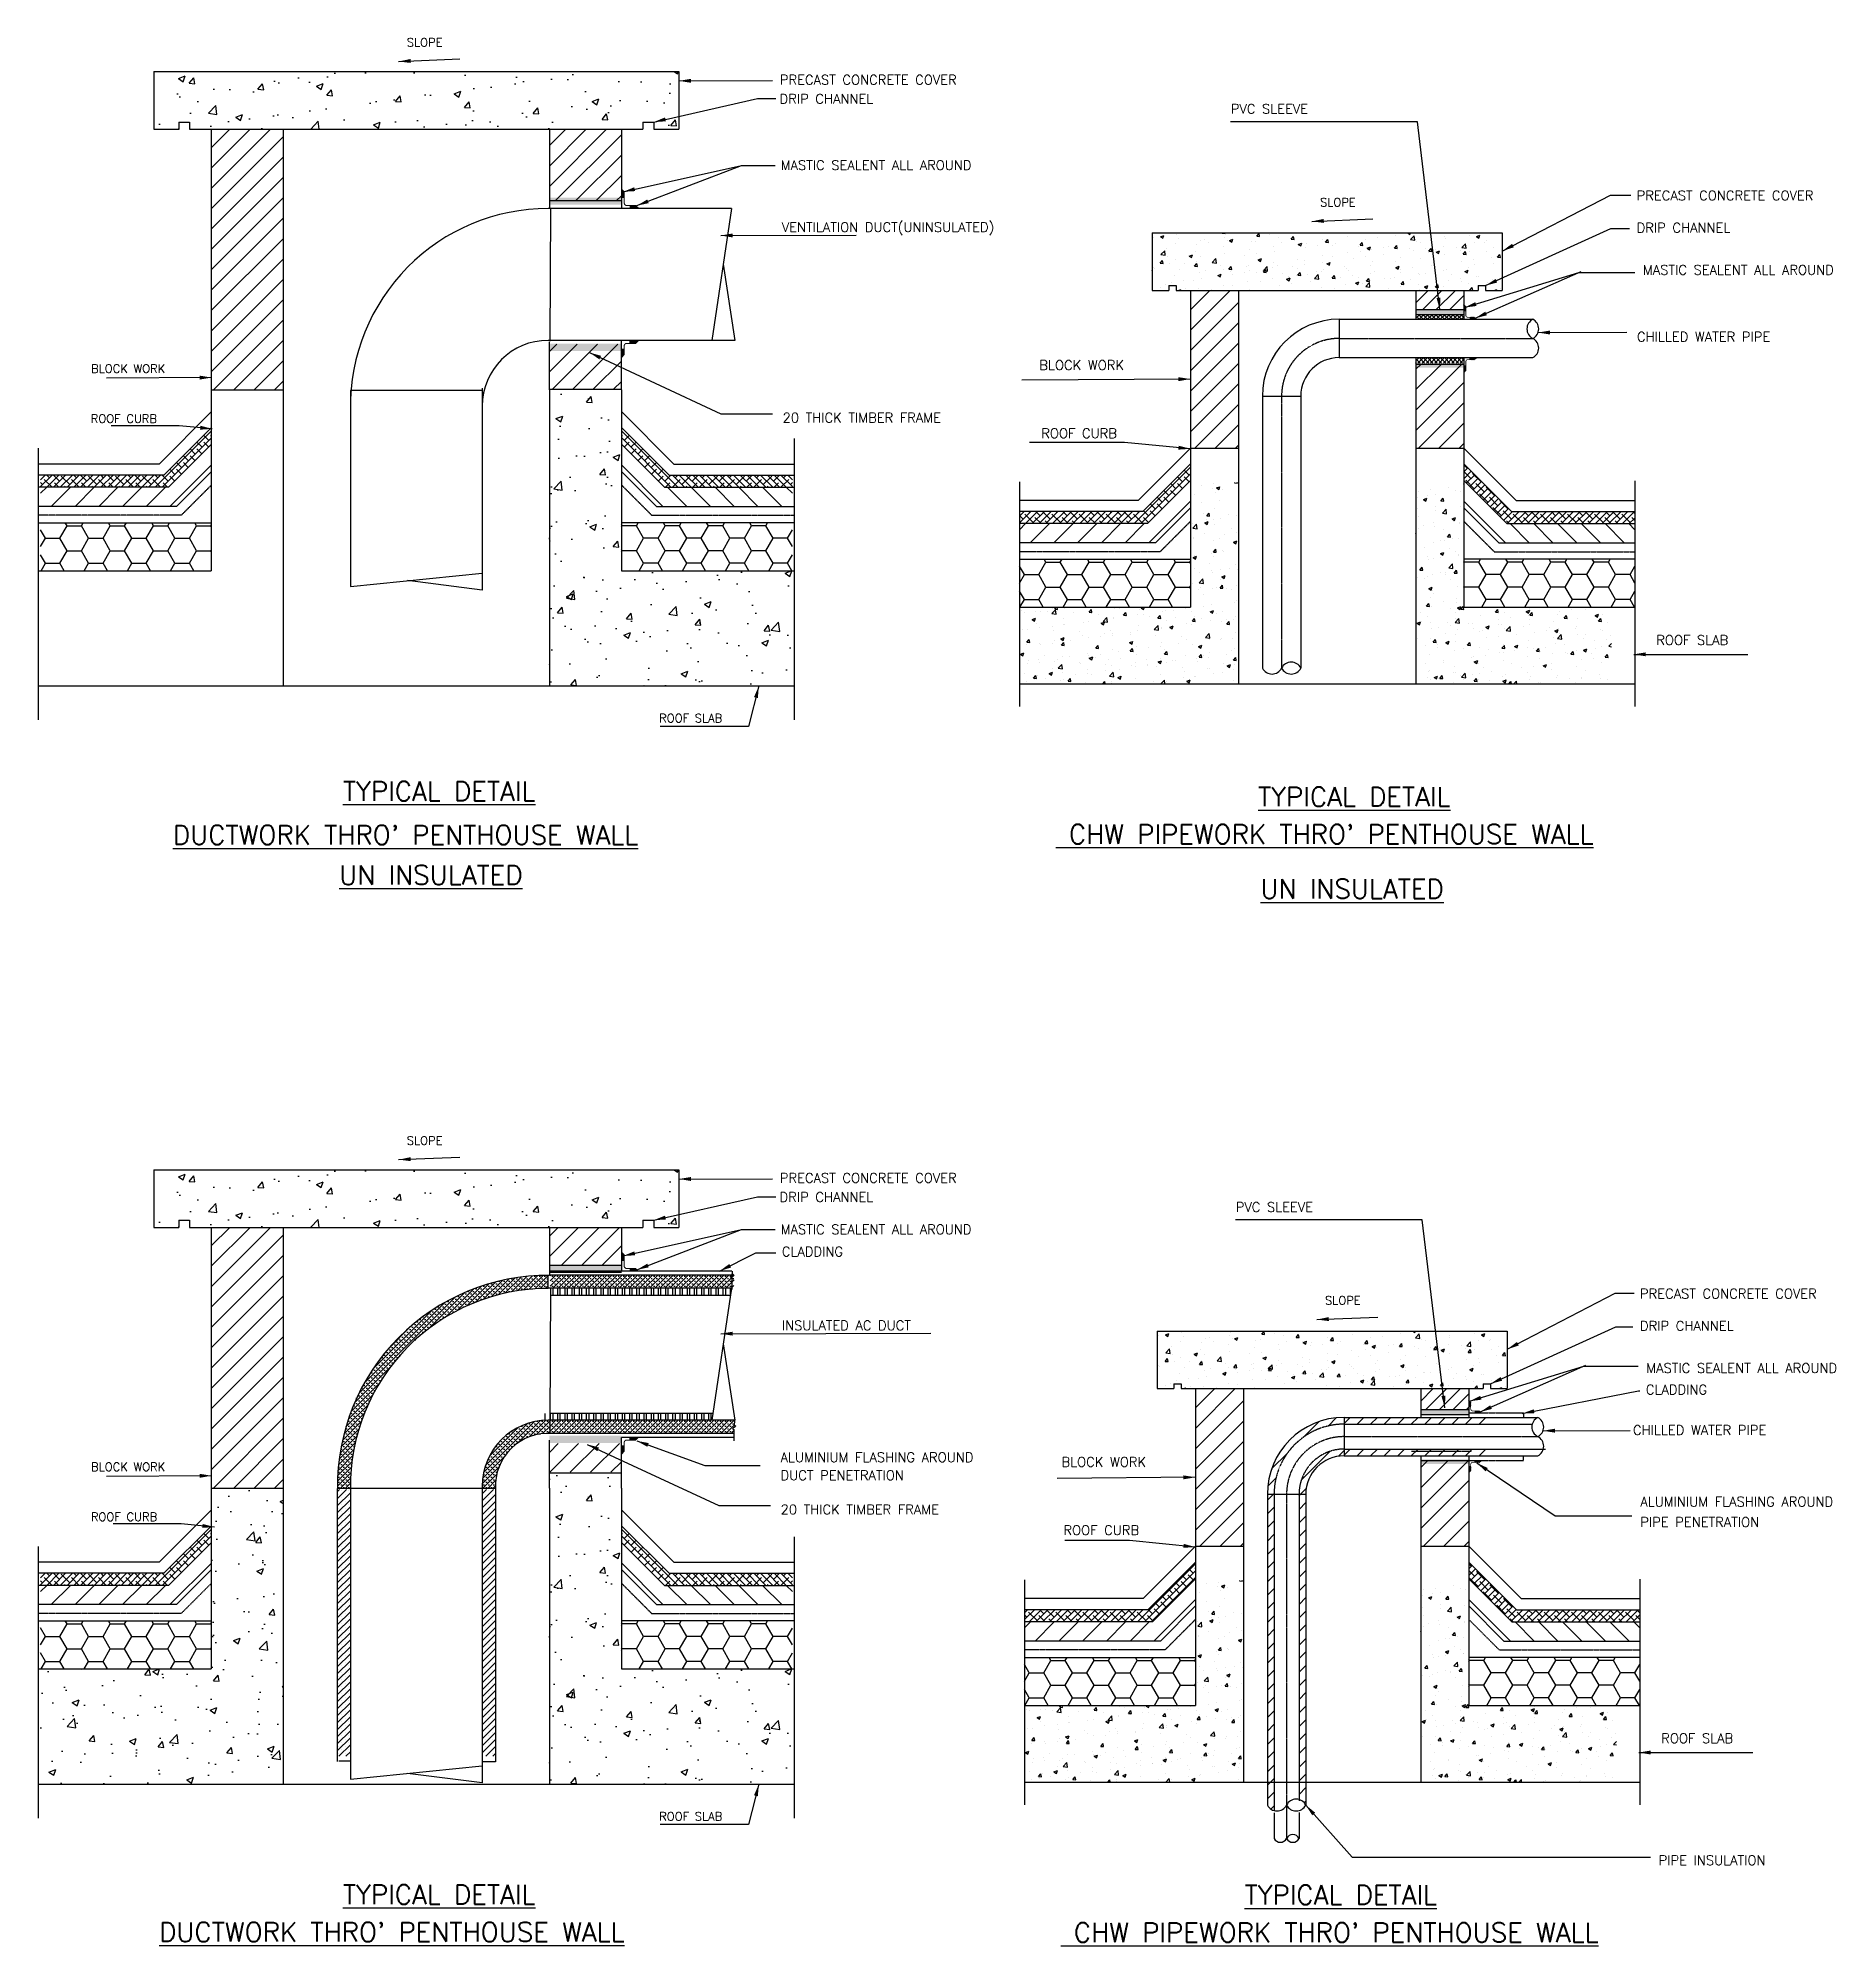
# Model space of a CAD drawing. Header units: millimetres. Extents: x -95178 to 274693, y -2232 to 263302.
# Drawn here: x 214309 to 223678, y 210436 to 220374 of the extents above; entities that cross this region are included whole.
import ezdxf

# ---------------------------------------------------------------- set-up
doc = ezdxf.new("R2010")
doc.units = ezdxf.units.MM
for name, pattern in [('CENTER', [2, 1.25, -0.25, 0.25, -0.25]), ('CONTINUÏUS', [0]), ('DASHED', [0.75, 0.5, -0.25]), ('DASHED2', [0.375, 0.25, -0.125]), ('HIDDEN', [0.375, 0.25, -0.125])]:
    doc.linetypes.add(name, pattern=pattern)
for name, color, linetype in [('1-DIM', 15, 'Continuous'), ('2', 7, 'Continuous'), ('AC-SRD', 3, 'Continuous'), ('CH-PI-TXT', 7, 'Continuous'), ('M-ARC', 1, 'Continuous'), ('M-CH', 6, 'Continuous'), ('PED', 1, 'Continuous'), ('SECTION', 4, 'Continuous'), ('T', 4, 'Continuous')]:
    doc.layers.add(name, color=color, linetype=linetype)
doc.styles.add('ROMANS', font='romans.shx', dxfattribs={"width": 0.8})
doc.styles.get("Standard").update_dxf_attribs({"font": 'arial.ttf'})
doc.dimstyles.new('IMRAN', dxfattribs={"dimscale": 50, "dimtxt": 2.5, "dimasz": 2.5, "dimexe": 0.5, "dimexo": 0.5, "dimgap": 0.5, "dimtad": 0, "dimdec": 0, "dimrnd": 0.5, "dimzin": 9, "dimdsep": 46, "dimtxsty": 'ROMANS', "dimcen": 0, "dimdle": 0.07, "dimclrt": 15, "dimadec": 0, "dimazin": 0, "dimtfac": 1, "dimtdec": 4, "dimtix": 1, "dimtmove": 1, "dimatfit": 3, "dimfxl": 1, "dimtolj": 1, "dimtzin": 0, "dimarcsym": 0})
pattern_1 = [(45, (197080.238, 279014.643), (-17.67767, 17.67767), []), (135, (197080.238, 279014.643), (-53.033009, 17.67767), [62.5, -37.5])]
pattern_2 = [(50, (197367.6, 287554.34), (358.6301, -31.3761), [37.5, -412.5]), (355, (197367.6, 287554.34), (-69.3757, 376.096), [30, -330]), (100.4514, (197397.47, 287551.73), (289.2547, 344.7198), [31.8701, -350.571]), (46.1842, (197367.6, 287654.34), (533.6205, -82.7595), [56.25, -618.75]), (96.6356, (197412.06, 287647.45), (467.3314, 487.059), [47.805, -525.8565]), (351.1842, (197367.6, 287654.34), (467.331, 487.0593), [45, -495]), (21, (197417.6, 287629.34), (298.4535, -201.3094), [37.5, -412.5]), (326, (197417.6, 287629.34), (121.6577, 362.575), [30, -330]), (71.4514, (197442.46, 287612.57), (420.1113, 161.2652), [31.8701, -350.571]), (37.5, (197367.59, 287554.34), (6.07993, 166.44693), [0, -326, 0, -335, 0, -331.25]), (7.5, (197367.59, 287554.34), (131.53477, 197.20586), [0, -191, 0, -318.5, 0, -126.25]), (327.5, (197256.09, 287554.34), (266.91122, -11.27744), [0, -125, 0, -390, 0, -517.5]), (317.5, (197206.09, 287554.34), (291.5931, 50.0525), [0, -162.5, 0, -259, 0, -367.5])]
pattern_3 = [(90, (197367.59, 281833.243), (-37.5, 7e-15), []), (90, (197380.09, 281845.743), (-37.5, 7e-15), [])]
pattern_4 = [(45, (197367.588, 281833.243), (-13.258252, 13.258252), []), (45, (197380.847, 281833.243), (-13.258252, 13.258252), [0, -18.75])]
pattern_5 = [(50, (197367.6, 281833.24), (358.6301, -31.3761), [37.5, -412.5]), (355, (197367.6, 281833.24), (-69.3757, 376.096), [30, -330]), (100.4514, (197397.47, 281830.63), (289.2547, 344.7198), [31.8701, -350.571]), (46.1842, (197367.6, 281933.24), (533.6205, -82.7595), [56.25, -618.75]), (96.6356, (197412.06, 281926.35), (467.3314, 487.059), [47.805, -525.8565]), (351.1842, (197367.6, 281933.24), (467.331, 487.0593), [45, -495]), (21, (197417.6, 281908.24), (298.4535, -201.3094), [37.5, -412.5]), (326, (197417.6, 281908.24), (121.6577, 362.575), [30, -330]), (71.4514, (197442.46, 281891.47), (420.1113, 161.2652), [31.8701, -350.571]), (37.5, (197367.59, 281833.24), (6.07993, 166.44693), [0, -326, 0, -335, 0, -331.25]), (7.5, (197367.59, 281833.24), (131.53477, 197.20586), [0, -191, 0, -318.5, 0, -126.25]), (327.5, (197256.09, 281833.24), (266.91122, -11.27744), [0, -125, 0, -390, 0, -517.5]), (317.5, (197206.09, 281833.24), (291.5931, 50.0525), [0, -162.5, 0, -259, 0, -367.5])]
pattern_6 = [(45, (242087.29, 356245.825), (-35.355339, 35.355339), [])]
pattern_7 = [(45, (197082.538, 281833.243), (-17.6776695, 17.6776695), []), (135, (197082.538, 281833.243), (-53.033009, 17.6776695), [62.5, -37.5])]

msp = doc.modelspace()

# ---------------------------------------------------------------- texts
at = {"color": 2, "style": 'ROMANS'}
for s, p in [('SLOPE', (216230.757, 220330.158)), ('SLOPE', (220989.961, 219496.986)), ('BLOCK WORK', (214585.321, 218630.348)), ('ROOF CURB', (214583.387, 218369.878)), ('ROOF SLAB', (217546.007, 216809.378)), ('SLOPE', (216230.757, 214609.058)), ('SLOPE', (221015.861, 213775.886)), ('BLOCK WORK', (214585.321, 212909.248)), ('ROOF CURB', (214584.337, 212648.778)), ('ROOF SLAB', (217546.007, 211088.278))]:
    msp.add_text(s, height=43.75, dxfattribs=at).set_placement(p)
at = {"layer": 'CH-PI-TXT', "color": 7, "style": 'ROMANS'}
for s, p in [('PRECAST CONCRETE COVER', (218174.915, 220132.098)), ('DRIP CHANNEL', (218173.265, 220032.733)), ('PVC SLEEVE ', (220524.692, 219980.606)), ('MASTIC SEALENT ALL AROUND', (218179.265, 219687.148)), ('PRECAST CONCRETE COVER', (222639.992, 219529.251)), ('VENTILATION DUCT(UNINSULATED)', (218184.815, 219364.145)), ('DRIP CHANNEL', (222639.992, 219361.569)), ('MASTIC SEALENT ALL AROUND', (222673.042, 219141.651)), ('CHILLED WATER PIPE', (222641.742, 218793.143)), ('BLOCK WORK', (219527.093, 218645.485)), ('20 THICK TIMBER FRAME', (218189.262, 218371.798)), ('ROOF CURB', (219537.226, 218290.345)), ('ROOF SLAB', (222742.376, 217213.095)), ('PRECAST CONCRETE COVER', (218174.915, 214410.998)), ('DRIP CHANNEL', (218173.265, 214311.633)), ('PVC SLEEVE ', (220550.592, 214259.506)), ('MASTIC SEALENT ALL AROUND', (218179.265, 214143.148)), ('CLADDING', (218184.815, 214027.495)), ('PRECAST CONCRETE COVER', (222657.342, 213808.151)), ('INSULATED AC DUCT ', (218184.815, 213643.045)), ('DRIP CHANNEL', (222657.342, 213640.469)), ('MASTIC SEALENT ALL AROUND', (222690.392, 213420.551)), ('CLADDING', (222687.965, 213308.518)), ('CHILLED WATER PIPE', (222620.942, 213097.443)), ('ALUMINIUM FLASHING AROUND', (218178.565, 212955.745)), ('BLOCK WORK', (219642.393, 212931.335)), ('DUCT PENETRATION', (218178.565, 212862.095)), ('20 THICK TIMBER FRAME', (218178.565, 212683.945)), ('ALUMINIUM FLASHING AROUND', (222659.092, 212724.543)), ('ROOF CURB', (219652.526, 212576.195)), ('PIPE PENETRATION', (222659.092, 212618.243)), ('ROOF SLAB', (222768.276, 211491.995)), ('PIPE INSULATION', (222754.592, 210856.243))]:
    msp.add_text(s, height=50, dxfattribs=at).set_placement(p)
at = {"layer": 'CH-PI-TXT', "color": 4, "style": 'ROMANS'}
for s, p in [('%%uTYPICAL DETAIL', (215897.708, 216400.813)), ('%%uTYPICAL DETAIL', (220666.962, 216372.079)), ("%%UDUCTWORK THRO' PENTHOUSE WALL", (215011.258, 216172.863)), ("%%u CHW PIPEWORK THRO' PENTHOUSE WALL", (219612.462, 216176.679)), ('%%uUN INSULATED', (215878.108, 215964.213)), ('%%uUN INSULATED', (220679.108, 215891.763)), ('%%uTYPICAL DETAIL', (215897.708, 210653.063)), ('%%uTYPICAL DETAIL', (220596.512, 210650.979)), ("%%UDUCTWORK THRO' PENTHOUSE WALL", (214939.558, 210457.663)), ("%%u CHW PIPEWORK THRO' PENTHOUSE WALL", (219638.362, 210455.579))]:
    msp.add_text(s, height=100, dxfattribs=at).set_placement(p)

# ---------------------------------------------------------------- blocks, each defined once
blk = doc.blocks.new('*X42')
at = {"color": 0}
for p, q in [((189.38, 169.05), (190.16, 169.83)), ((190.03, 168.83), (189.38, 169.48)), ((190.91, 168.83), (189.91, 169.83)), ((190.04, 168.83), (191.04, 169.83)), ((191.79, 168.83), (190.79, 169.83)), ((190.93, 168.83), (191.93, 169.83)), ((192.68, 168.83), (191.68, 169.83)), ((191.81, 168.83), (192.81, 169.83)), ((193.56, 168.83), (192.56, 169.83)), ((192.7, 168.83), (193.7, 169.83)), ((194.44, 168.83), (193.44, 169.83)), ((193.58, 168.83), (194.58, 169.83)), ((195.33, 168.83), (194.33, 169.83)), ((194.46, 168.83), (195.46, 169.83)), ((196.21, 168.83), (195.21, 169.83)), ((195.35, 168.83), (196.35, 169.83)), ((197.1, 168.83), (196.1, 169.83)), ((196.23, 168.83), (197.23, 169.83)), ((197.98, 168.83), (196.98, 169.83)), ((197.12, 168.83), (198.12, 169.83)), ((198.86, 168.83), (197.86, 169.83)), ((198, 168.83), (199, 169.83)), ((199.38, 169.2), (198.75, 169.83)), ((198.88, 168.83), (199.38, 169.32))]:
    blk.add_line(p, q, dxfattribs=at)
blk = doc.blocks.new('*X43')
at = {"color": 0}
for p, q in [((189.38, 144.3), (189.91, 144.83)), ((190.28, 143.83), (189.38, 144.73)), ((189.39, 143.83), (189.38, 143.85)), ((189.79, 143.83), (190.79, 144.83)), ((191.16, 143.83), (190.16, 144.83)), ((190.68, 143.83), (191.68, 144.83)), ((192.04, 143.83), (191.04, 144.83)), ((191.56, 143.83), (192.56, 144.83)), ((192.93, 143.83), (191.93, 144.83)), ((192.45, 143.83), (193.45, 144.83)), ((193.81, 143.83), (192.81, 144.83)), ((193.33, 143.83), (194.33, 144.83)), ((194.7, 143.83), (193.7, 144.83)), ((194.21, 143.83), (195.21, 144.83)), ((195.58, 143.83), (194.58, 144.83)), ((195.1, 143.83), (196.1, 144.83)), ((196.46, 143.83), (195.46, 144.83)), ((195.98, 143.83), (196.98, 144.83)), ((197.35, 143.83), (196.35, 144.83)), ((196.86, 143.83), (197.86, 144.83)), ((198.23, 143.83), (197.23, 144.83)), ((197.75, 143.83), (198.75, 144.83)), ((199.12, 143.83), (198.12, 144.83)), ((198.63, 143.83), (199.38, 144.58)), ((199.38, 144.45), (199, 144.83))]:
    blk.add_line(p, q, dxfattribs=at)
blk = doc.blocks.new('*X41')
at = {"color": 0}
for p, q in [((134.64, 185.88), (134.64, 185.88)), ((136.12, 186.03), (136.82, 186.3)), ((136.12, 186.03), (136.62, 185.7)), ((136.22, 182.31), (137, 183.12)), ((136.62, 185.7), (136.82, 186.3)), ((137.11, 182.17), (137, 183.12)), ((137.41, 183.59), (137.41, 183.59)), ((139.36, 184.59), (139.36, 184.59)), ((139.51, 186.45), (139.51, 186.45)), ((139.98, 185.65), (139.98, 185.65)), ((143.33, 182.95), (143.33, 182.95)), ((143.72, 184.42), (143.72, 184.42)), ((144.49, 185.29), (144.49, 185.29)), ((145.32, 185.43), (145.32, 185.43)), ((146.22, 184.75), (146.22, 184.75)), ((149.02, 186.78), (149.07, 186.83)), ((149.02, 186.78), (149.62, 186.72)), ((149.17, 183.95), (149.17, 183.95)), ((149.54, 185.93), (149.54, 185.93)), ((149.62, 186.72), (149.6, 186.83)), ((150.01, 185.25), (150.01, 185.25)), ((150.49, 185.23), (151.19, 185.5)), ((150.49, 185.23), (150.99, 184.9)), ((150.65, 185.2), (150.65, 185.2)), ((150.99, 184.9), (151.19, 185.5)), ((154.62, 183.35), (154.62, 183.35)), ((154.74, 186.68), (154.74, 186.68)), ((155, 184.95), (155, 184.95)), ((155.99, 184.98), (155.99, 184.98)), ((156.2, 186.15), (156.68, 186.72)), ((156.2, 186.15), (156.8, 186.1)), ((156.33, 186.08), (156.33, 186.08)), ((156.8, 186.1), (156.68, 186.72)), ((158.83, 186.41), (158.83, 186.41)), ((159.75, 184.06), (159.75, 184.06)), ((159.99, 182.96), (159.99, 182.96)), ((160.83, 185.95), (160.83, 185.95)), ((161.33, 184.75), (161.33, 184.75)), ((163.37, 185.52), (163.85, 186.1)), ((163.37, 185.52), (163.97, 185.47)), ((163.97, 185.47), (163.85, 186.1)), ((164.8, 184.7), (164.8, 184.7)), ((164.86, 184.43), (165.56, 184.7)), ((164.86, 184.43), (165.36, 184.1)), ((165.36, 184.1), (165.56, 184.7)), ((166.3, 183.79), (166.3, 183.79)), ((166.67, 184.52), (166.67, 184.52)), ((168.81, 184.12), (168.81, 184.12)), ((170, 185.45), (170, 185.45)), ((170.54, 184.89), (171.02, 185.47)), ((170.54, 184.89), (171.14, 184.84)), ((171.14, 184.84), (171.02, 185.47)), ((172.01, 184.3), (172.01, 184.3)), ((172.59, 184.62), (172.59, 184.62)), ((175.13, 186.15), (175.13, 186.15)), ((177.35, 184.07), (177.35, 184.07)), ((177.72, 184.27), (178.2, 184.84)), ((177.72, 184.27), (178.31, 184.21)), ((177.91, 182.99), (177.91, 182.99)), ((178.31, 184.21), (178.2, 184.84)), ((178.91, 185.45), (178.91, 185.45)), ((179.23, 183.63), (179.93, 183.9)), ((179.23, 183.63), (179.73, 183.3)), ((179.73, 183.3), (179.93, 183.9)), ((180.06, 183.46), (180.06, 183.46)), ((180.18, 186.79), (180.18, 186.79)), ((181.41, 185.78), (181.41, 185.78)), ((182.68, 183.85), (182.68, 183.85)), ((183.74, 183.99), (183.74, 183.99)), ((184.89, 183.64), (185.37, 184.21)), ((184.89, 183.64), (185.49, 183.59)), ((185.2, 186.28), (185.2, 186.28)), ((185.25, 184.21), (185.25, 184.21)), ((185.49, 183.59), (185.37, 184.21)), ((187.67, 186.83), (188.13, 186.52)), ((188.02, 183.62), (188.02, 183.62)), ((188.13, 186.52), (188.24, 186.83)), ((188.26, 185.43), (189.04, 186.24)), ((188.26, 185.43), (189.15, 185.29)), ((188.88, 183.17), (188.88, 183.17)), ((189.15, 185.29), (189.04, 186.24)), ((189.58, 184.99), (189.58, 184.99)), ((190.39, 184.92), (190.39, 184.92)), ((191.39, 183.5), (191.39, 183.5)), ((192.06, 183.01), (192.54, 183.59)), ((192.06, 183.01), (192.66, 182.96)), ((192.66, 182.96), (192.54, 183.59)), ((193.36, 183.4), (193.36, 183.4)), ((193.6, 182.83), (194.3, 183.1)), ((194.1, 182.5), (194.3, 183.1)), ((195.18, 184), (195.18, 184)), ((195.41, 185.99), (195.41, 185.99)), ((195.44, 185.56), (195.44, 185.56)), ((197.8, 183.79), (197.8, 183.79)), ((198.7, 183.17), (198.7, 183.17)), ((198.93, 183.77), (199.71, 184.58)), ((198.93, 183.77), (199.82, 183.63)), ((199.23, 182.38), (199.72, 182.96)), ((199.82, 183.63), (199.71, 184.58)), ((199.83, 182.33), (199.72, 182.96)), ((200.51, 182.98), (200.51, 182.98)), ((200.63, 186.31), (200.63, 186.31)), ((201.49, 184.83), (201.49, 184.83)), ((202.01, 186.06), (202.71, 186.33)), ((202.01, 186.06), (202.5, 185.72)), ((202.5, 185.72), (202.71, 186.33)), ((203.64, 184.8), (203.64, 184.8)), ((203.99, 185.16), (203.99, 185.16)), ((204.04, 182.95), (204.04, 182.95)), ((205.65, 183.68), (205.65, 183.68)), ((134.38, 179.05), (134.39, 179.05)), ((134.38, 179.02), (134.39, 179.05)), ((134.77, 179.64), (134.77, 179.64)), ((134.8, 179.42), (134.8, 179.42)), ((136.07, 180.51), (136.55, 181.08)), ((136.07, 180.51), (136.66, 180.46)), ((136.22, 182.31), (137.11, 182.17)), ((136.66, 180.46), (136.55, 181.08)), ((137.5, 181.95), (137.5, 181.95)), ((138.03, 180.54), (138.03, 180.54)), ((139.24, 181.26), (139.24, 181.26)), ((140.14, 179.2), (140.14, 179.2)), ((141.09, 180.47), (141.09, 180.47)), ((142.09, 182.01), (142.79, 182.28)), ((142.09, 182.01), (142.58, 181.67)), ((142.59, 181.67), (142.79, 182.28)), ((143.24, 179.88), (143.72, 180.46)), ((143.24, 179.88), (143.84, 179.83)), ((143.37, 180.32), (143.37, 180.32)), ((143.59, 180.8), (143.59, 180.8)), ((143.84, 179.83), (143.72, 180.46)), ((144.37, 181.96), (144.37, 181.96)), ((145.48, 178.97), (145.48, 178.97)), ((146.89, 180.65), (147.67, 181.46)), ((146.89, 180.65), (147.78, 180.51)), ((147.38, 181.3), (147.38, 181.3)), ((147.78, 180.51), (147.67, 181.46)), ((148.71, 180.09), (148.71, 180.09)), ((149.3, 179.28), (149.3, 179.28)), ((149.42, 182.6), (149.42, 182.6)), ((150.41, 179.25), (150.89, 179.83)), ((150.41, 179.25), (151.01, 179.2)), ((151.01, 179.2), (150.89, 179.83)), ((153.7, 182.13), (153.7, 182.13)), ((154.05, 179.87), (154.05, 179.87)), ((154.5, 180.03), (154.5, 180.03)), ((154.58, 178.98), (154.58, 178.98)), ((156.2, 182.46), (156.2, 182.46)), ((156.46, 181.21), (157.16, 181.48)), ((156.46, 181.21), (156.96, 180.87)), ((156.96, 180.87), (157.16, 181.48)), ((157.36, 179.02), (157.36, 179.02)), ((157.57, 179), (158.35, 179.81)), ((157.57, 179), (158.46, 178.86)), ((157.58, 178.63), (158.07, 179.2)), ((158.18, 178.57), (158.07, 179.2)), ((158.46, 178.86), (158.35, 179.81)), ((159.38, 179.64), (159.38, 179.64)), ((159.63, 180.73), (159.63, 180.73)), ((160.42, 179.98), (160.42, 179.98)), ((163.67, 179.85), (163.67, 179.85)), ((164.68, 181.37), (164.68, 181.37)), ((164.72, 179.41), (164.72, 179.41)), ((166.18, 180.18), (166.18, 180.18)), ((166.25, 180.99), (166.25, 180.99)), ((169.87, 182.12), (169.87, 182.12)), ((169.96, 180.68), (169.96, 180.68)), ((170.06, 179.19), (170.06, 179.19)), ((170.83, 180.41), (171.53, 180.68)), ((170.83, 180.41), (171.33, 180.07)), ((171.33, 180.07), (171.53, 180.68)), ((172.08, 181.99), (172.08, 181.99)), ((174.48, 179.79), (174.48, 179.79)), ((174.89, 179.49), (174.89, 179.49)), ((175.01, 182.82), (175.01, 182.82)), ((175.4, 178.96), (175.4, 178.96)), ((176.28, 181.51), (176.28, 181.51)), ((178.78, 181.84), (178.78, 181.84)), ((179.94, 180.13), (179.94, 180.13)), ((180.31, 180.79), (180.31, 180.79)), ((182.57, 182.34), (182.57, 182.34)), ((185.13, 180.88), (185.13, 180.88)), ((185.2, 179.61), (185.9, 179.87)), ((185.2, 179.61), (185.7, 179.27)), ((185.7, 179.27), (185.9, 179.87)), ((186.14, 181.79), (186.14, 181.79)), ((186.25, 179.23), (186.25, 179.23)), ((188.76, 179.55), (188.76, 179.55)), ((190.27, 181.59), (190.27, 181.59)), ((191.97, 182.79), (191.97, 182.79)), ((192.54, 180.05), (192.54, 180.05)), ((193.6, 182.83), (194.1, 182.5)), ((195.2, 178.9), (195.2, 178.9)), ((195.32, 182.23), (195.32, 182.23)), ((195.79, 179.29), (195.79, 179.29)), ((198.86, 180.88), (198.86, 180.88)), ((199.23, 182.38), (199.83, 182.33)), ((199.57, 178.8), (200.27, 179.07)), ((200.07, 178.47), (200.27, 179.07)), ((200.39, 179.65), (200.39, 179.65)), ((201.36, 181.21), (201.36, 181.21)), ((201.62, 180.3), (201.62, 180.3)), ((205.15, 181.71), (205.15, 181.71)), ((205.52, 180.35), (205.52, 180.35)), ((206.41, 181.76), (206.89, 182.33)), ((206.41, 181.76), (207, 181.7)), ((207, 181.7), (206.89, 182.33)), ((136.04, 175.46), (136.04, 175.46)), ((137.09, 175.98), (137.09, 175.98)), ((138.46, 176.53), (138.46, 176.53)), ((139.12, 177.93), (139.12, 177.93)), ((139.85, 174.83), (140.35, 175.03)), ((140.29, 174.83), (140.35, 175.03)), ((140.96, 176.86), (140.96, 176.86)), ((141.38, 175.23), (141.38, 175.23)), ((142.92, 176.98), (142.92, 176.98)), ((144.13, 175.31), (144.13, 175.31)), ((144.25, 178.64), (144.25, 178.64)), ((144.75, 177.36), (144.75, 177.36)), ((146.72, 175.01), (146.72, 175.01)), ((148.06, 177.98), (148.76, 178.25)), ((148.06, 177.98), (148.55, 177.65)), ((148.55, 177.65), (148.76, 178.25)), ((148.75, 177.98), (148.75, 177.98)), ((149.18, 175.95), (149.18, 175.95)), ((150.82, 178.75), (150.82, 178.75)), ((151.07, 178.19), (151.07, 178.19)), ((151.15, 175.79), (151.15, 175.79)), ((153.57, 178.52), (153.57, 178.52)), ((154.37, 176.7), (154.37, 176.7)), ((154.73, 175.07), (154.73, 175.07)), ((156.15, 178.52), (156.15, 178.52)), ((156.98, 176.79), (156.98, 176.79)), ((157.58, 178.63), (158.18, 178.57)), ((159.51, 177.4), (159.51, 177.4)), ((161.04, 175.91), (161.04, 175.91)), ((161.49, 178.3), (161.49, 178.3)), ((162.43, 177.18), (163.13, 177.45)), ((162.43, 177.18), (162.93, 176.85)), ((162.81, 177.79), (162.81, 177.79)), ((162.93, 176.85), (163.13, 177.45)), ((163.54, 176.24), (163.54, 176.24)), ((164.56, 178.04), (164.56, 178.04)), ((164.76, 178), (165.24, 178.57)), ((164.76, 178), (165.36, 177.95)), ((165.36, 177.95), (165.24, 178.57)), ((166.83, 178.07), (166.83, 178.07)), ((167.33, 176.73), (167.33, 176.73)), ((168.24, 177.34), (169.02, 178.15)), ((168.24, 177.34), (169.13, 177.2)), ((168.64, 178.79), (168.64, 178.79)), ((169.13, 177.2), (169.02, 178.15)), ((169.63, 175.46), (169.63, 175.46)), ((169.75, 178.79), (169.75, 178.79)), ((171.93, 177.37), (172.41, 177.95)), ((171.93, 177.37), (172.53, 177.32)), ((172.17, 177.85), (172.17, 177.85)), ((172.53, 177.32), (172.41, 177.95)), ((172.46, 175.29), (172.46, 175.29)), ((173.65, 177.57), (173.65, 177.57)), ((174.77, 176.17), (174.77, 176.17)), ((176.15, 177.9), (176.15, 177.9)), ((176.8, 176.38), (177.5, 176.65)), ((176.8, 176.38), (177.3, 176.04)), ((177.3, 176.04), (177.5, 176.65)), ((177.51, 177.62), (177.51, 177.62)), ((178.29, 176.29), (178.29, 176.29)), ((178.91, 175.69), (179.69, 176.5)), ((178.91, 175.69), (179.8, 175.55)), ((179.1, 176.74), (179.58, 177.32)), ((179.1, 176.74), (179.7, 176.69)), ((179.7, 176.69), (179.58, 177.32)), ((179.8, 175.55), (179.69, 176.5)), ((179.82, 176.81), (179.82, 176.81)), ((179.94, 178.39), (179.94, 178.39)), ((180.74, 178.74), (180.74, 178.74)), ((182.84, 177.39), (182.84, 177.39)), ((183.62, 175.28), (183.62, 175.28)), ((184.13, 177.29), (184.13, 177.29)), ((185.01, 177.56), (185.01, 177.56)), ((186.07, 178.51), (186.07, 178.51)), ((186.13, 175.61), (186.13, 175.61)), ((186.28, 176.12), (186.76, 176.69)), ((186.28, 176.12), (186.87, 176.06)), ((186.87, 176.06), (186.76, 176.69)), ((188.18, 177.17), (188.18, 177.17)), ((189.91, 176.11), (189.91, 176.11)), ((189.96, 178.29), (189.96, 178.29)), ((190.02, 174.93), (190.02, 174.93)), ((190.15, 178.26), (190.15, 178.26)), ((191.17, 175.58), (191.87, 175.85)), ((191.17, 175.58), (191.67, 175.24)), ((191.41, 178.29), (191.41, 178.29)), ((191.67, 175.24), (191.87, 175.85)), ((193.45, 175.49), (193.93, 176.06)), ((193.45, 175.49), (194.05, 175.44)), ((193.52, 176.94), (193.52, 176.94)), ((194.05, 175.44), (193.93, 176.06)), ((195.07, 175.57), (195.07, 175.57)), ((196.23, 176.94), (196.23, 176.94)), ((196.75, 178.06), (196.75, 178.06)), ((198.73, 177.27), (198.73, 177.27)), ((198.86, 176.72), (198.86, 176.72)), ((199.57, 178.8), (200.07, 178.47)), ((200.27, 176.32), (200.27, 176.32)), ((200.62, 174.86), (201.1, 175.44)), ((201.21, 174.83), (201.1, 175.44)), ((202.09, 177.84), (202.09, 177.84)), ((202.52, 177.77), (202.52, 177.77)), ((204.2, 176.49), (204.2, 176.49)), ((205.4, 177.02), (205.4, 177.02)), ((205.68, 174.83), (206.24, 175.05)), ((206.17, 174.83), (206.24, 175.05)), ((207.04, 175.33), (207.04, 175.33)), ((190.35, 174.83), (190.36, 174.84)), ((190.36, 174.83), (190.36, 174.84)), ((200.62, 174.86), (200.97, 174.83))]:
    blk.add_line(p, q, dxfattribs=at)
blk = doc.blocks.new('*X40')
at = {"color": 0}
for p, q in [((189.46, 134.34), (189.46, 134.34)), ((189.69, 131.76), (189.69, 131.76)), ((189.87, 132.93), (189.87, 132.93)), ((190.94, 131.27), (191.64, 131.54)), ((190.94, 131.27), (191.44, 130.93)), ((191.44, 130.93), (191.64, 131.54)), ((191.85, 132.14), (191.85, 132.14)), ((192.38, 133.26), (192.38, 133.26)), ((193.49, 132.29), (193.49, 132.29)), ((194.6, 130.99), (195.08, 131.56)), ((195.03, 131.53), (195.03, 131.53)), ((195.2, 130.93), (195.08, 131.56)), ((196.16, 133.76), (196.16, 133.76)), ((197.69, 133.14), (197.69, 133.14)), ((198.69, 133.04), (198.69, 133.04)), ((199.35, 134.5), (199.38, 134.51)), ((199.35, 134.5), (199.38, 134.47)), ((189.75, 129.32), (189.75, 129.32)), ((189.84, 127.64), (189.84, 127.64)), ((193.37, 128.97), (193.37, 128.97)), ((193.53, 129.81), (193.53, 129.81)), ((194.6, 130.99), (195.2, 130.93)), ((194.89, 128.45), (195.67, 129.26)), ((194.89, 128.45), (195.78, 128.31)), ((195.78, 128.31), (195.67, 129.26)), ((195.67, 128.64), (195.67, 128.64)), ((196.91, 127.24), (197.61, 127.51)), ((196.91, 127.24), (197.41, 126.91)), ((197.41, 126.91), (197.61, 127.51)), ((198.57, 129.72), (198.57, 129.72)), ((189.41, 124.04), (189.38, 124.24)), ((189.38, 124.04), (189.41, 124.04)), ((189.85, 125.3), (189.85, 125.3)), ((190.9, 125.87), (190.9, 125.87)), ((193.08, 126.42), (193.08, 126.42)), ((193.25, 125.64), (193.25, 125.64)), ((195.19, 125.08), (195.19, 125.08)), ((195.99, 123.46), (196.47, 124.04)), ((195.99, 123.46), (196.59, 123.41)), ((196.59, 123.41), (196.47, 124.04)), ((197.22, 126.7), (197.22, 126.7)), ((198.42, 126.19), (198.42, 126.19)), ((198.44, 126.39), (198.44, 126.39)), ((189.43, 121.68), (189.43, 121.68)), ((191.09, 121.34), (191.09, 121.34)), ((191.82, 119.48), (191.82, 119.48)), ((193.13, 122.31), (193.13, 122.31)), ((194.48, 119.99), (195.18, 120.26)), ((194.48, 119.99), (194.98, 119.66)), ((194.59, 122.76), (194.59, 122.76)), ((194.98, 119.66), (195.18, 120.26)), ((195.26, 122.68), (195.26, 122.68)), ((196.43, 121.11), (196.43, 121.11)), ((197.09, 123.09), (197.09, 123.09)), ((197.66, 120.48), (197.66, 120.48)), ((198.2, 119.73), (198.2, 119.73)), ((198.25, 119.64), (198.25, 119.64)), ((198.32, 123.06), (198.32, 123.06)), ((190.2, 116.57), (190.68, 117.14)), ((190.2, 116.57), (190.8, 116.52)), ((190.8, 116.52), (190.68, 117.14)), ((191.96, 118.81), (191.96, 118.81)), ((192.89, 115.65), (192.89, 115.65)), ((193.01, 118.98), (193.01, 118.98)), ((194.46, 119.14), (194.46, 119.14)), ((194.48, 116), (194.48, 116)), ((195.62, 115.7), (195.62, 115.7)), ((195.64, 115.98), (195.64, 115.98)), ((196.21, 117.05), (196.99, 117.86)), ((196.21, 117.05), (197.1, 116.91)), ((197.1, 116.91), (196.99, 117.86)), ((197.38, 115.94), (197.86, 116.52)), ((197.38, 115.94), (197.97, 115.89)), ((197.97, 115.89), (197.86, 116.52)), ((198.08, 116.4), (198.08, 116.4)), ((189.81, 114.98), (189.81, 114.98)), ((191.25, 114.88), (191.25, 114.88)), ((191.83, 115.2), (191.83, 115.2)), ((192.05, 112.74), (192.75, 113.01)), ((192.05, 112.74), (192.54, 112.41)), ((192.54, 112.4), (192.75, 113.01)), ((192.76, 112.32), (192.76, 112.32)), ((192.99, 111.75), (192.99, 111.75)), ((196.59, 114.66), (196.59, 114.66)), ((197.96, 113.07), (197.96, 113.07)), ((199.3, 112.59), (199.3, 112.59)), ((189.4, 109.01), (189.4, 109.01)), ((190.36, 107.81), (190.36, 107.81)), ((191.59, 109.05), (192.07, 109.62)), ((191.59, 109.05), (192.19, 108.99)), ((192.19, 108.99), (192.07, 109.62)), ((192.49, 110.92), (192.49, 110.92)), ((192.64, 108.99), (192.64, 108.99)), ((195.23, 110.01), (195.23, 110.01)), ((196.67, 108.64), (196.67, 108.64)), ((197.63, 107.82), (197.63, 107.82)), ((197.83, 110.69), (197.83, 110.69)), ((197.84, 109.74), (197.84, 109.74)), ((198.01, 108.71), (198.71, 108.98)), ((198.01, 108.71), (198.51, 108.38)), ((198.51, 108.38), (198.71, 108.98)), ((198.76, 108.42), (199.25, 108.99)), ((198.76, 108.42), (199.36, 108.37)), ((199.17, 108.97), (199.17, 108.97)), ((199.36, 108.37), (199.25, 108.99)), ((203.46, 108.82), (203.46, 108.82)), ((205.94, 107.79), (206.42, 108.37)), ((205.94, 107.79), (206.53, 107.74)), ((206.53, 107.74), (206.42, 108.37)), ((207.9, 107.76), (207.9, 107.76)), ((212.39, 107.91), (213.09, 108.18)), ((212.39, 107.91), (212.88, 107.58)), ((212.88, 107.58), (213.09, 108.18)), ((213.09, 108.51), (213.09, 108.51)), ((213.11, 107.16), (213.59, 107.74)), ((213.71, 107.11), (213.59, 107.74)), ((219.25, 108.02), (219.25, 108.02)), ((221.76, 108.35), (221.76, 108.35)), ((224.77, 108.32), (224.77, 108.32)), ((226.76, 107.11), (227.46, 107.38)), ((227.25, 106.78), (227.46, 107.38)), ((189.61, 105.49), (190.31, 105.76)), ((189.61, 105.49), (190.11, 105.15)), ((190.11, 105.15), (190.31, 105.76)), ((190.55, 105.81), (190.55, 105.81)), ((191.79, 106.82), (191.79, 106.82)), ((192.52, 105.66), (192.52, 105.66)), ((192.65, 104.46), (192.65, 104.46)), ((194.04, 104.7), (194.04, 104.7)), ((195.88, 105.58), (195.88, 105.58)), ((196.54, 105.03), (196.54, 105.03)), ((197.54, 105.65), (198.32, 106.46)), ((197.54, 105.65), (198.43, 105.51)), ((197.71, 106.41), (197.71, 106.41)), ((197.99, 104.24), (197.99, 104.24)), ((198.43, 105.51), (198.32, 106.46)), ((200.33, 105.53), (200.33, 105.53)), ((201.22, 105.36), (201.22, 105.36)), ((201.45, 104.32), (201.45, 104.32)), ((202.73, 103.79), (202.73, 103.79)), ((202.85, 107.12), (202.85, 107.12)), ((203.33, 104.01), (203.33, 104.01)), ((203.98, 104.69), (204.68, 104.96)), ((203.98, 104.69), (204.48, 104.35)), ((204.48, 104.35), (204.68, 104.96)), ((206.56, 105.13), (206.56, 105.13)), ((206.65, 106.36), (206.65, 106.36)), ((207.28, 105.32), (207.28, 105.32)), ((207.78, 104.43), (207.78, 104.43)), ((208.21, 104), (208.99, 104.81)), ((208.21, 104), (209.1, 103.86)), ((208.67, 103.79), (208.67, 103.79)), ((209.1, 103.86), (208.99, 104.81)), ((209.15, 106.69), (209.15, 106.69)), ((211.9, 104.91), (211.9, 104.91)), ((212.94, 107.18), (212.94, 107.18)), ((212.97, 105.18), (212.97, 105.18)), ((213.11, 107.16), (213.71, 107.11)), ((213.11, 106.32), (213.11, 106.32)), ((214.01, 103.56), (214.01, 103.56)), ((216.62, 104.07), (216.62, 104.07)), ((217.24, 104.68), (217.24, 104.68)), ((218.11, 105.88), (218.11, 105.88)), ((218.36, 103.89), (219.06, 104.16)), ((218.36, 103.89), (218.85, 103.55)), ((218.85, 103.55), (219.06, 104.16)), ((218.94, 107.32), (218.94, 107.32)), ((219.13, 104.4), (219.13, 104.4)), ((220.28, 106.54), (220.76, 107.11)), ((220.28, 106.54), (220.88, 106.48)), ((220.88, 106.48), (220.76, 107.11)), ((222.58, 104.45), (222.58, 104.45)), ((222.91, 104.9), (222.91, 104.9)), ((223.16, 106.52), (223.16, 106.52)), ((226.76, 107.11), (227.25, 106.78)), ((227.45, 105.91), (227.94, 106.48)), ((227.45, 105.91), (228.05, 105.86)), ((227.91, 104.23), (227.91, 104.23)), ((228.05, 105.86), (227.94, 106.48)), ((228.23, 103.94), (228.23, 103.94)), ((228.35, 107.27), (228.35, 107.27)), ((229.23, 105.73), (229.23, 105.73)), ((189.78, 102.32), (189.78, 102.32)), ((191.41, 100.75), (191.41, 100.75)), ((192.4, 102.33), (192.4, 102.33)), ((192.98, 101.53), (193.46, 102.1)), ((192.98, 101.53), (193.58, 101.47)), ((193.58, 101.47), (193.46, 102.1)), ((193.89, 100.5), (193.89, 100.5)), ((193.91, 101.08), (193.91, 101.08)), ((195.58, 101.46), (196.28, 101.73)), ((195.58, 101.46), (196.08, 101.13)), ((195.61, 103.32), (195.61, 103.32)), ((196.08, 101.13), (196.28, 101.73)), ((197.47, 99.76), (197.47, 99.76)), ((197.59, 103.08), (197.59, 103.08)), ((197.7, 101.58), (197.7, 101.58)), ((199.23, 100.27), (199.23, 100.27)), ((200.15, 100.9), (200.63, 101.47)), ((200.15, 100.9), (200.75, 100.85)), ((200.75, 100.85), (200.63, 101.47)), ((202.61, 100.46), (202.61, 100.46)), ((204.02, 102.41), (204.02, 102.41)), ((204.57, 100.05), (204.57, 100.05)), ((206.52, 102.74), (206.52, 102.74)), ((207.32, 100.27), (207.81, 100.84)), ((207.32, 100.27), (207.92, 100.22)), ((207.66, 101.1), (207.66, 101.1)), ((207.92, 100.22), (207.81, 100.84)), ((209.91, 99.82), (209.91, 99.82)), ((209.95, 100.66), (210.65, 100.93)), ((209.95, 100.66), (210.45, 100.33)), ((210.31, 103.24), (210.31, 103.24)), ((210.45, 100.33), (210.65, 100.93)), ((212.7, 100.35), (212.7, 100.35)), ((212.85, 101.85), (212.85, 101.85)), ((213.99, 100.13), (213.99, 100.13)), ((214.5, 99.64), (214.98, 100.22)), ((214.5, 99.64), (215.09, 99.59)), ((215.09, 99.59), (214.98, 100.22)), ((215.25, 99.6), (215.25, 99.6)), ((216.49, 100.46), (216.49, 100.46)), ((217.99, 102.55), (217.99, 102.55)), ((218.53, 101.35), (218.53, 101.35)), ((218.88, 102.34), (219.66, 103.15)), ((218.88, 102.34), (219.77, 102.2)), ((219.35, 103.34), (219.35, 103.34)), ((219.77, 102.2), (219.66, 103.15)), ((220.28, 100.96), (220.28, 100.96)), ((221.67, 99.02), (222.15, 99.59)), ((222.27, 98.96), (222.15, 99.59)), ((222.91, 99.86), (222.91, 99.86)), ((223.04, 103.19), (223.04, 103.19)), ((224.32, 99.86), (225.02, 100.13)), ((224.32, 99.86), (224.82, 99.53)), ((224.36, 102.36), (224.36, 102.36)), ((224.68, 103.11), (224.68, 103.11)), ((224.82, 99.53), (225.02, 100.13)), ((226.6, 101.79), (226.6, 101.79)), ((226.76, 100.16), (226.76, 100.16)), ((228.11, 100.61), (228.11, 100.61)), ((229.1, 102.12), (229.1, 102.12)), ((229.56, 100.69), (230.12, 101.28)), ((229.56, 100.69), (230.12, 100.6)), ((230.02, 102.89), (230.02, 102.89)), ((191.28, 97.14), (191.28, 97.14)), ((192.16, 95.68), (192.16, 95.68)), ((192.28, 99.01), (192.28, 99.01)), ((195.07, 97.64), (195.07, 97.64)), ((195.2, 97.35), (195.2, 97.35)), ((197.35, 96.43), (197.35, 96.43)), ((201.03, 98.35), (201.03, 98.35)), ((201.39, 98.47), (201.39, 98.47)), ((201.55, 97.44), (202.25, 97.71)), ((201.55, 97.44), (202.05, 97.1)), ((202.05, 97.1), (202.25, 97.71)), ((202.48, 97.13), (202.48, 97.13)), ((203.43, 96.16), (203.43, 96.16)), ((203.89, 98.8), (203.89, 98.8)), ((206.86, 99.35), (206.86, 99.35)), ((207.54, 97.77), (207.54, 97.77)), ((207.68, 99.3), (207.68, 99.3)), ((209.26, 97.16), (209.26, 97.16)), ((211.36, 96.18), (211.36, 96.18)), ((212.73, 98.52), (212.73, 98.52)), ((213.86, 96.51), (213.86, 96.51)), ((215.09, 98.16), (215.09, 98.16)), ((215.92, 96.64), (216.62, 96.9)), ((215.92, 96.64), (216.42, 96.3)), ((216.42, 96.3), (216.62, 96.9)), ((217.65, 97.01), (217.65, 97.01)), ((217.74, 95.9), (217.74, 95.9)), ((217.86, 99.22), (217.86, 99.22)), ((220.59, 99.37), (220.59, 99.37)), ((220.92, 99.16), (220.92, 99.16)), ((221.67, 99.02), (222.27, 98.96)), ((222.79, 96.54), (222.79, 96.54)), ((223.97, 97.84), (223.97, 97.84)), ((224.74, 95.66), (224.74, 95.66)), ((225.92, 99.15), (225.92, 99.15)), ((226.47, 98.17), (226.47, 98.17)), ((227.99, 97.29), (227.99, 97.29)), ((228.84, 98.39), (229.32, 98.96)), ((228.84, 98.39), (229.44, 98.34)), ((229.44, 98.34), (229.32, 98.96)), ((191.77, 94.15), (191.77, 94.15)), ((191.95, 95.39), (191.95, 95.39)), ((192.44, 93.69), (192.44, 93.69)), ((193.15, 94.21), (193.85, 94.48)), ((193.15, 94.21), (193.65, 93.88)), ((193.65, 93.88), (193.85, 94.48)), ((194.06, 94.05), (194.06, 94.05)), ((194.37, 94), (194.85, 94.58)), ((194.37, 94), (194.96, 93.95)), ((194.96, 93.95), (194.85, 94.58)), ((197.23, 93.1), (197.23, 93.1)), ((197.29, 95.16), (197.29, 95.16)), ((197.6, 95.15), (197.6, 95.15)), ((198.75, 94.52), (198.75, 94.52)), ((198.86, 94.26), (199.64, 95.07)), ((198.86, 94.26), (199.75, 94.12)), ((199.39, 93.82), (199.39, 93.82)), ((199.75, 94.12), (199.64, 95.07)), ((201.26, 94.85), (201.26, 94.85)), ((201.54, 93.38), (202.02, 93.95)), ((201.54, 93.38), (202.14, 93.32)), ((202.14, 93.32), (202.02, 93.95)), ((202.36, 93.8), (202.36, 93.8)), ((202.62, 94.94), (202.62, 94.94)), ((204.73, 93.6), (204.73, 93.6)), ((205.05, 95.35), (205.05, 95.35)), ((207.41, 94.44), (207.41, 94.44)), ((207.52, 93.41), (208.22, 93.68)), ((207.52, 93.41), (208.02, 93.07)), ((207.96, 94.71), (207.96, 94.71)), ((208.02, 93.07), (208.22, 93.68)), ((208.78, 92.83), (209.19, 93.32)), ((209.28, 92.83), (209.19, 93.32)), ((209.76, 92.83), (210.32, 93.41)), ((210.07, 93.37), (210.07, 93.37)), ((210.38, 92.83), (210.32, 93.41)), ((212.61, 95.19), (212.61, 95.19)), ((213.08, 93.66), (213.08, 93.66)), ((213.3, 94.49), (213.3, 94.49)), ((215.02, 93.07), (215.02, 93.07)), ((215.41, 93.14), (215.41, 93.14)), ((218.64, 94.26), (218.64, 94.26)), ((218.91, 94.66), (218.91, 94.66)), ((220.75, 92.92), (220.75, 92.92)), ((221.34, 93.9), (221.34, 93.9)), ((222.47, 92.83), (222.59, 92.88)), ((222.58, 92.83), (222.59, 92.88)), ((222.67, 93.21), (222.67, 93.21)), ((223.84, 94.23), (223.84, 94.23)), ((223.98, 94.04), (223.98, 94.04)), ((227.63, 94.73), (227.63, 94.73)), ((227.87, 93.96), (227.87, 93.96)), ((229.31, 93.81), (229.31, 93.81))]:
    blk.add_line(p, q, dxfattribs=at)
blk = doc.blocks.new('*X39')
at = {"color": 0}
for p, q in [((142.55, 132.03), (142.55, 132.03)), ((143.22, 132.3), (143.22, 132.3)), ((144.71, 134.18), (144.71, 134.18)), ((146.98, 133.56), (146.98, 133.56)), ((147.21, 134.51), (147.21, 134.51)), ((147.6, 132.67), (147.6, 132.67)), ((147.83, 133.67), (148.53, 133.94)), ((147.83, 133.67), (148.33, 133.34)), ((148.33, 133.34), (148.53, 133.94)), ((149.05, 133.3), (149.05, 133.3)), ((151.56, 134.75), (151.63, 134.83)), ((151.56, 134.75), (152.16, 134.7)), ((152.16, 134.7), (152.14, 134.83)), ((152.32, 133.33), (152.32, 133.33)), ((142.43, 128.7), (142.43, 128.7)), ((144.58, 130.57), (144.58, 130.57)), ((145.04, 128.45), (145.04, 128.45)), ((145.78, 127.86), (146.26, 128.43)), ((145.78, 127.86), (146.38, 127.8)), ((146.38, 127.8), (146.26, 128.43)), ((147.48, 129.34), (147.48, 129.34)), ((148.37, 131.06), (148.37, 131.06)), ((148.63, 127.33), (148.63, 127.33)), ((150.38, 128.22), (150.38, 128.22)), ((152.05, 127.95), (152.05, 127.95)), ((142.8, 126.33), (142.8, 126.33)), ((142.85, 125.33), (143.63, 126.14)), ((142.85, 125.33), (143.74, 125.19)), ((143.05, 123.37), (143.05, 123.37)), ((143.74, 125.19), (143.63, 126.14)), ((145.2, 124.13), (145.2, 124.13)), ((145.4, 126.42), (146.1, 126.69)), ((145.4, 126.42), (145.89, 126.09)), ((145.74, 127.12), (145.74, 127.12)), ((145.89, 126.09), (146.1, 126.69)), ((147.15, 127.11), (147.15, 127.11)), ((147.36, 126.01), (147.36, 126.01)), ((149.42, 124.01), (149.42, 124.01)), ((151.03, 125.13), (151.03, 125.13)), ((151.93, 124.34), (151.93, 124.34)), ((142.96, 119.17), (143.66, 119.44)), ((143.11, 123.18), (143.11, 123.18)), ((143.19, 119.63), (143.19, 119.63)), ((143.46, 118.83), (143.66, 119.44)), ((146.79, 120.06), (146.79, 120.06)), ((147.11, 119.35), (147.11, 119.35)), ((147.17, 120.33), (147.65, 120.91)), ((147.17, 120.33), (147.76, 120.28)), ((147.23, 122.68), (147.23, 122.68)), ((147.76, 120.28), (147.65, 120.91)), ((148.39, 123.14), (148.39, 123.14)), ((149.02, 120.63), (149.02, 120.63)), ((149.3, 120.39), (149.3, 120.39)), ((151.36, 122.39), (152.07, 122.66)), ((151.36, 122.39), (151.86, 122.06)), ((151.86, 122.06), (152.07, 122.66)), ((152.31, 120.1), (152.31, 120.1)), ((142.96, 119.17), (143.46, 118.83)), ((143.21, 116.91), (143.21, 116.91)), ((144.16, 116.12), (144.16, 116.12)), ((146.44, 118.03), (146.44, 118.03)), ((146.67, 116.45), (146.67, 116.45)), ((146.99, 116.03), (146.99, 116.03)), ((148.55, 116.69), (148.55, 116.69)), ((148.93, 115.14), (149.63, 115.41)), ((149.43, 114.81), (149.63, 115.41)), ((150.45, 116.95), (150.45, 116.95)), ((151.78, 117.81), (151.78, 117.81)), ((152.19, 116.78), (152.19, 116.78)), ((142.77, 113.67), (142.77, 113.67)), ((144.04, 112.5), (144.04, 112.5)), ((144.18, 113.93), (144.96, 114.74)), ((144.18, 113.93), (145.07, 113.79)), ((144.45, 112.95), (144.45, 112.95)), ((145.07, 113.79), (144.96, 114.74)), ((145.17, 111.47), (145.17, 111.47)), ((146.87, 112.7), (146.87, 112.7)), ((147.82, 113), (147.82, 113)), ((148.55, 112.81), (149.04, 113.39)), ((148.55, 112.81), (149.15, 112.76)), ((148.6, 114.67), (148.6, 114.67)), ((148.93, 115.14), (149.43, 114.81)), ((149.15, 112.76), (149.04, 113.39)), ((149.79, 112.72), (149.79, 112.72)), ((151, 112.47), (151, 112.47)), ((152.06, 113.45), (152.06, 113.45)), ((107.24, 108.07), (107.24, 108.07)), ((107.78, 107.66), (107.78, 107.66)), ((110, 108.02), (110, 108.02)), ((111.06, 107.87), (111.06, 107.87)), ((112.58, 107.85), (112.58, 107.85)), ((113.49, 107.5), (114.26, 108.31)), ((113.49, 107.5), (114.37, 107.36)), ((113.61, 108.66), (113.61, 108.66)), ((114.08, 108.43), (114.42, 108.83)), ((114.08, 108.43), (114.68, 108.38)), ((114.37, 107.36), (114.26, 108.31)), ((114.68, 108.38), (114.59, 108.83)), ((116.11, 108.51), (116.11, 108.51)), ((117.92, 107.62), (117.92, 107.62)), ((121.15, 108.74), (121.15, 108.74)), ((121.25, 107.8), (121.73, 108.37)), ((121.25, 107.8), (121.85, 107.75)), ((121.85, 107.75), (121.73, 108.37)), ((121.84, 107.47), (121.84, 107.47)), ((123.26, 107.4), (123.26, 107.4)), ((126.49, 108.51), (126.49, 108.51)), ((127.67, 108.47), (127.67, 108.47)), ((128.42, 107.17), (128.91, 107.75)), ((129.02, 107.12), (128.91, 107.75)), ((131.83, 108.29), (131.83, 108.29)), ((132.13, 108.69), (132.49, 108.83)), ((132.13, 108.69), (132.62, 108.36)), ((132.59, 107.4), (132.59, 107.4)), ((132.62, 108.36), (132.78, 108.83)), ((136.56, 108.02), (136.56, 108.02)), ((137.16, 108.06), (137.16, 108.06)), ((138.9, 108.23), (138.9, 108.23)), ((141.4, 108.56), (141.4, 108.56)), ((141.7, 108.73), (141.7, 108.73)), ((142.5, 107.84), (142.5, 107.84)), ((145.19, 109.06), (145.19, 109.06)), ((146.5, 107.89), (147.2, 108.16)), ((146.5, 107.89), (147, 107.56)), ((146.75, 109.37), (146.75, 109.37)), ((147, 107.56), (147.2, 108.16)), ((147.84, 107.61), (147.84, 107.61)), ((148.99, 107.97), (148.99, 107.97)), ((151.51, 109.89), (151.51, 109.89)), ((151.94, 110.12), (151.94, 110.12)), ((107.37, 104.08), (107.37, 104.08)), ((108.48, 104.11), (108.48, 104.11)), ((109.35, 106.27), (110.05, 106.54)), ((109.35, 106.27), (109.85, 105.93)), ((109.85, 105.93), (110.05, 106.54)), ((110.18, 105.46), (110.18, 105.46)), ((110.94, 104.54), (110.94, 104.54)), ((113.69, 104.91), (113.69, 104.91)), ((113.82, 103.88), (113.82, 103.88)), ((115.99, 105.18), (115.99, 105.18)), ((116.01, 106.47), (116.01, 106.47)), ((116.19, 105.24), (116.19, 105.24)), ((119.16, 103.66), (119.16, 103.66)), ((119.98, 105.74), (119.98, 105.74)), ((121.18, 105.93), (121.18, 105.93)), ((123.73, 105.47), (124.43, 105.74)), ((123.73, 105.47), (124.22, 105.13)), ((124.16, 105.84), (124.94, 106.65)), ((124.16, 105.84), (125.05, 105.7)), ((124.22, 105.13), (124.43, 105.74)), ((124.5, 103.43), (124.5, 103.43)), ((125.05, 105.7), (124.94, 106.65)), ((125.66, 103.97), (125.66, 103.97)), ((126.3, 106.57), (126.3, 106.57)), ((126.32, 106.63), (126.32, 106.63)), ((128.42, 107.17), (129.02, 107.12)), ((128.6, 107.17), (128.6, 107.17)), ((128.8, 106.9), (128.8, 106.9)), ((129.96, 103.46), (129.96, 103.46)), ((131.25, 103.95), (131.25, 103.95)), ((131.37, 107.27), (131.37, 107.27)), ((131.49, 104.97), (131.49, 104.97)), ((133.93, 106.95), (133.93, 106.95)), ((134.83, 104.19), (135.61, 105)), ((134.83, 104.19), (135.72, 104.05)), ((135.6, 106.55), (136.08, 107.12)), ((135.6, 106.55), (136.19, 106.49)), ((135.72, 104.05), (135.61, 105)), ((136.19, 106.49), (136.08, 107.12)), ((136.27, 104.29), (136.27, 104.29)), ((136.44, 104.69), (136.44, 104.69)), ((137.32, 105.97), (137.32, 105.97)), ((138.1, 104.67), (138.8, 104.94)), ((138.1, 104.67), (138.59, 104.33)), ((138.59, 104.33), (138.8, 104.94)), ((138.77, 104.62), (138.77, 104.62)), ((139.27, 106.72), (139.27, 106.72)), ((141.58, 105.4), (141.58, 105.4)), ((142.56, 105.12), (142.56, 105.12)), ((142.77, 105.92), (143.25, 106.49)), ((142.77, 105.92), (143.37, 105.87)), ((143.16, 106.97), (143.16, 106.97)), ((143.37, 105.87), (143.25, 106.49)), ((144.61, 106.49), (144.61, 106.49)), ((146.63, 106.04), (146.63, 106.04)), ((148.88, 105.95), (148.88, 105.95)), ((149.94, 105.29), (150.42, 105.86)), ((149.94, 105.29), (150.54, 105.24)), ((149.95, 106.27), (149.95, 106.27)), ((150.54, 105.24), (150.42, 105.86)), ((151.38, 106.28), (151.38, 106.28)), ((151.7, 103.46), (151.7, 103.46)), ((151.82, 106.79), (151.82, 106.79)), ((108.17, 100.96), (108.17, 100.96)), ((108.29, 101.53), (108.78, 102.11)), ((108.29, 101.53), (108.89, 101.48)), ((108.89, 101.48), (108.78, 102.11)), ((110.82, 101.21), (110.82, 101.21)), ((111.06, 100.97), (111.06, 100.97)), ((113.56, 101.3), (113.56, 101.3)), ((114, 101.97), (114, 101.97)), ((115.32, 102.24), (116.02, 102.51)), ((115.32, 102.24), (115.82, 101.91)), ((115.47, 100.91), (115.95, 101.48)), ((115.47, 100.91), (116.06, 100.85)), ((115.82, 101.91), (116.02, 102.51)), ((115.87, 101.85), (115.87, 101.85)), ((116.06, 100.85), (115.95, 101.48)), ((117.35, 101.8), (117.35, 101.8)), ((119.83, 102.97), (119.83, 102.97)), ((121.06, 102.6), (121.06, 102.6)), ((122.64, 100.28), (123.12, 100.85)), ((122.64, 100.28), (123.24, 100.23)), ((123.24, 100.23), (123.12, 100.85)), ((123.66, 102.63), (123.66, 102.63)), ((126.07, 99.98), (126.07, 99.98)), ((126.17, 102.96), (126.17, 102.96)), ((126.2, 103.3), (126.2, 103.3)), ((127.32, 99.51), (127.32, 99.51)), ((129.69, 101.44), (130.39, 101.71)), ((129.69, 101.44), (130.19, 101.11)), ((129.81, 99.65), (130.29, 100.23)), ((129.81, 99.65), (130.41, 99.6)), ((129.84, 103.21), (129.84, 103.21)), ((130.19, 101.11), (130.39, 101.71)), ((130.41, 99.6), (130.29, 100.23)), ((131.13, 100.62), (131.13, 100.62)), ((133.64, 100.34), (133.64, 100.34)), ((135.17, 102.98), (135.17, 102.98)), ((136.14, 100.67), (136.14, 100.67)), ((136.32, 101.37), (136.32, 101.37)), ((136.91, 100), (136.91, 100)), ((136.98, 99.02), (137.47, 99.6)), ((137.58, 98.97), (137.47, 99.6)), ((139.93, 101.17), (139.93, 101.17)), ((140.51, 102.75), (140.51, 102.75)), ((141.45, 102.07), (141.45, 102.07)), ((142.74, 101), (142.74, 101)), ((144.07, 100.64), (144.77, 100.91)), ((144.07, 100.64), (144.56, 100.3)), ((144.56, 100.3), (144.77, 100.91)), ((145.5, 102.53), (146.28, 103.34)), ((145.5, 102.53), (146.39, 102.39)), ((145.85, 102.53), (145.85, 102.53)), ((146.25, 102), (146.25, 102)), ((146.39, 102.39), (146.28, 103.34)), ((146.5, 102.71), (146.5, 102.71)), ((148.58, 102), (148.58, 102)), ((148.75, 102.33), (148.75, 102.33)), ((150.97, 99.81), (150.97, 99.81)), ((151.19, 102.3), (151.19, 102.3)), ((151.58, 100.13), (151.58, 100.13)), ((106.92, 99.02), (107.62, 99.29)), ((106.92, 99.02), (107.42, 98.68)), ((107.42, 98.68), (107.62, 99.29)), ((108.43, 97.02), (108.43, 97.02)), ((108.64, 97.66), (108.64, 97.66)), ((110.7, 97.88), (110.7, 97.88)), ((110.93, 97.35), (110.93, 97.35)), ((111.87, 98.77), (111.87, 98.77)), ((113.58, 96), (113.58, 96)), ((113.98, 97.43), (113.98, 97.43)), ((114.72, 97.85), (114.72, 97.85)), ((114.81, 96.1), (115.59, 96.91)), ((114.81, 96.1), (115.7, 95.96)), ((115.7, 95.96), (115.59, 96.91)), ((115.75, 98.52), (115.75, 98.52)), ((117.21, 98.55), (117.21, 98.55)), ((119.32, 97.2), (119.32, 97.2)), ((119.42, 97), (119.42, 97)), ((120.82, 95.94), (120.82, 95.94)), ((120.94, 99.27), (120.94, 99.27)), ((121.03, 98.68), (121.03, 98.68)), ((121.29, 98.22), (121.99, 98.48)), ((121.29, 98.22), (121.79, 97.88)), ((121.79, 97.88), (121.99, 98.48)), ((122.55, 98.32), (122.55, 98.32)), ((123.54, 99.01), (123.54, 99.01)), ((124.66, 96.98), (124.66, 96.98)), ((124.69, 95.57), (124.69, 95.57)), ((125.25, 98), (125.25, 98)), ((125.95, 96.65), (125.95, 96.65)), ((127.64, 95.8), (127.64, 95.8)), ((127.89, 98.1), (127.89, 98.1)), ((130, 96.75), (130, 96.75)), ((131, 97.29), (131, 97.29)), ((131.01, 96.4), (131.01, 96.4)), ((131.08, 99), (131.08, 99)), ((133.23, 97.87), (133.23, 97.87)), ((133.48, 96.81), (133.48, 96.81)), ((133.51, 96.73), (133.51, 96.73)), ((135.34, 96.53), (135.34, 96.53)), ((135.66, 97.41), (136.36, 97.68)), ((135.66, 97.41), (136.16, 97.08)), ((136.16, 97.08), (136.36, 97.68)), ((136.2, 98.04), (136.2, 98.04)), ((136.98, 99.02), (137.58, 98.97)), ((137.3, 97.23), (137.3, 97.23)), ((138.56, 97.64), (138.56, 97.64)), ((139.31, 97.81), (139.31, 97.81)), ((140.67, 96.3), (140.67, 96.3)), ((141.21, 95.41), (141.21, 95.41)), ((141.33, 98.74), (141.33, 98.74)), ((143.62, 98.06), (143.62, 98.06)), ((143.9, 97.42), (143.9, 97.42)), ((144.16, 98.4), (144.64, 98.97)), ((144.16, 98.4), (144.75, 98.34)), ((144.75, 98.34), (144.64, 98.97)), ((145.14, 98.81), (145.14, 98.81)), ((146.01, 96.08), (146.01, 96.08)), ((146.12, 98.39), (146.12, 98.39)), ((146.26, 96.05), (146.26, 96.05)), ((146.38, 99.38), (146.38, 99.38)), ((149.24, 97.19), (149.24, 97.19)), ((149.91, 98.89), (149.91, 98.89)), ((150.03, 96.61), (150.73, 96.88)), ((150.03, 96.61), (150.53, 96.28)), ((150.53, 96.28), (150.73, 96.88)), ((151.33, 97.77), (151.81, 98.34)), ((151.33, 97.77), (151.93, 97.72)), ((151.35, 95.85), (151.35, 95.85)), ((151.46, 96.8), (151.46, 96.8)), ((151.93, 97.72), (151.81, 98.34)), ((107.75, 95), (107.75, 95)), ((108.3, 93.41), (108.3, 93.41)), ((109.68, 94.01), (110.16, 94.59)), ((109.68, 94.01), (110.28, 93.96)), ((109.88, 93.69), (109.88, 93.69)), ((110.28, 93.96), (110.16, 94.59)), ((110.57, 94.55), (110.57, 94.55)), ((112.09, 93.91), (112.09, 93.91)), ((112.89, 94.99), (113.59, 95.26)), ((112.89, 94.99), (113.39, 94.65)), ((113.39, 94.65), (113.59, 95.26)), ((115.22, 93.46), (115.22, 93.46)), ((115.62, 95.19), (115.62, 95.19)), ((115.98, 93.8), (115.98, 93.8)), ((116.85, 93.38), (117.34, 93.96)), ((116.85, 93.38), (117.45, 93.33)), ((117.45, 93.33), (117.34, 93.96)), ((118.4, 94.74), (118.4, 94.74)), ((120.56, 93.24), (120.56, 93.24)), ((120.91, 95.07), (120.91, 95.07)), ((121.81, 94.8), (121.81, 94.8)), ((124.09, 92.83), (124.51, 93.33)), ((124.6, 92.83), (124.51, 93.33)), ((125.48, 94.45), (126.26, 95.26)), ((125.48, 94.45), (126.37, 94.31)), ((125.83, 93.32), (125.83, 93.32)), ((125.9, 93.01), (125.9, 93.01)), ((126.37, 94.31), (126.26, 95.26)), ((127.26, 94.19), (127.96, 94.46)), ((127.26, 94.19), (127.76, 93.85)), ((127.76, 93.85), (127.96, 94.46)), ((130.88, 93.96), (130.88, 93.96)), ((134.67, 93.28), (134.67, 93.28)), ((136.08, 94.71), (136.08, 94.71)), ((136.19, 92.83), (136.93, 93.6)), ((137.02, 92.83), (136.93, 93.6)), ((137.29, 93.31), (137.29, 93.31)), ((140.98, 94.11), (140.98, 94.11)), ((141.63, 93.39), (142.33, 93.66)), ((141.63, 93.39), (142.13, 93.05)), ((142.13, 93.05), (142.33, 93.66)), ((143.13, 94.31), (143.13, 94.31)), ((143.49, 94.44), (143.49, 94.44)), ((147.28, 94.94), (147.28, 94.94)), ((148.96, 95.31), (148.96, 95.31)), ((151.33, 93.47), (151.33, 93.47))]:
    blk.add_line(p, q, dxfattribs=at)
blk = doc.blocks.new('*X45')
at = {"color": 0}
for p, q in [((23368, 4859), (23393, 4884)), ((23393, 4874), (23385, 4881)), ((23393, 4887), (23392, 4888)), ((23239, 4731), (23264, 4756)), ((23244, 4731), (23239, 4736)), ((23257, 4731), (23246, 4742)), ((23253, 4731), (23278, 4756)), ((23270, 4731), (23253, 4748)), ((23284, 4731), (23260, 4755)), ((23266, 4731), (23291, 4756)), ((23297, 4731), (23272, 4756)), ((23279, 4731), (23304, 4756)), ((23310, 4731), (23285, 4756)), ((23292, 4731), (23312, 4750)), ((23312, 4743), (23299, 4756)), ((23306, 4731), (23312, 4737)), ((23368, 4846), (23393, 4871)), ((23393, 4834), (23368, 4859)), ((23368, 4833), (23393, 4858)), ((23393, 4821), (23368, 4846)), ((23368, 4819), (23393, 4844)), ((23387, 4813), (23368, 4833)), ((23374, 4813), (23368, 4819)), ((23393, 4847), (23372, 4868)), ((23375, 4813), (23393, 4831)), ((23393, 4861), (23379, 4875)), ((23388, 4813), (23393, 4818))]:
    blk.add_line(p, q, dxfattribs=at)
blk = doc.blocks.new('*X44')
at = {"color": 0}
for p, q in [((23051.8, 9581.4), (23087.4, 9617)), ((23051.8, 9607.9), (23060.9, 9617)), ((23063.9, 9567), (23113.9, 9617)), ((23090.4, 9567), (23140.4, 9617)), ((23116.9, 9567), (23166.9, 9617)), ((23143.5, 9567), (23193.5, 9617)), ((23170, 9567), (23220, 9617)), ((23196.5, 9567), (23246.5, 9617)), ((23223, 9567), (23273, 9617)), ((23249.5, 9567), (23299.5, 9617)), ((23276, 9567), (23326, 9617)), ((23302.6, 9567), (23352.6, 9617)), ((23329.1, 9567), (23379.1, 9617)), ((23355.6, 9567), (23405.6, 9617)), ((23382.1, 9567), (23432.1, 9617)), ((23408.6, 9567), (23458.6, 9617)), ((23435.1, 9567), (23485.1, 9617)), ((23461.7, 9567), (23511.7, 9617)), ((23488.2, 9567), (23538.2, 9617)), ((23514.7, 9567), (23564.7, 9617)), ((23541.2, 9567), (23591.2, 9617)), ((23567.7, 9567), (23617.7, 9617)), ((23594.2, 9567), (23644.2, 9617)), ((23620.8, 9567), (23670.8, 9617)), ((23647.3, 9567), (23697.3, 9617)), ((23673.8, 9567), (23723.8, 9617)), ((23700.3, 9567), (23750.3, 9617)), ((23726.8, 9567), (23776.8, 9617)), ((23753.3, 9567), (23803.3, 9617)), ((23779.9, 9567), (23829.9, 9617)), ((23806.4, 9567), (23856.4, 9617)), ((23832.9, 9567), (23882.9, 9617)), ((23859.4, 9567), (23909.4, 9617)), ((23885.9, 9567), (23935.9, 9617)), ((23912.4, 9567), (23962.4, 9617)), ((23938.9, 9567), (23988.9, 9617)), ((23965.5, 9567), (24015.5, 9617)), ((23992, 9567), (24042, 9617)), ((23056.1, 9599), (23056.1, 9599)), ((23056.1, 9572.5), (23056.1, 9572.5)), ((23069.4, 9612.2), (23069.4, 9612.2)), ((23069.4, 9585.7), (23069.4, 9585.7)), ((23082.6, 9599), (23082.6, 9599)), ((23082.6, 9572.5), (23082.6, 9572.5)), ((23095.9, 9612.2), (23095.9, 9612.2)), ((23095.9, 9585.7), (23095.9, 9585.7)), ((23109.1, 9599), (23109.1, 9599)), ((23109.1, 9572.5), (23109.1, 9572.5)), ((23122.4, 9612.2), (23122.4, 9612.2)), ((23122.4, 9585.7), (23122.4, 9585.7)), ((23135.6, 9599), (23135.6, 9599)), ((23135.6, 9572.5), (23135.6, 9572.5)), ((23148.9, 9612.2), (23148.9, 9612.2)), ((23148.9, 9585.7), (23148.9, 9585.7)), ((23162.2, 9599), (23162.2, 9599)), ((23162.2, 9572.5), (23162.2, 9572.5)), ((23175.4, 9612.2), (23175.4, 9612.2)), ((23175.4, 9585.7), (23175.4, 9585.7)), ((23188.7, 9599), (23188.7, 9599)), ((23188.7, 9572.5), (23188.7, 9572.5)), ((23201.9, 9612.2), (23201.9, 9612.2)), ((23201.9, 9585.7), (23201.9, 9585.7)), ((23215.2, 9599), (23215.2, 9599)), ((23215.2, 9572.5), (23215.2, 9572.5)), ((23228.5, 9612.2), (23228.5, 9612.2)), ((23228.5, 9585.7), (23228.5, 9585.7)), ((23241.7, 9599), (23241.7, 9599)), ((23241.7, 9572.5), (23241.7, 9572.5)), ((23255, 9612.2), (23255, 9612.2)), ((23255, 9585.7), (23255, 9585.7)), ((23268.2, 9599), (23268.2, 9599)), ((23268.2, 9572.5), (23268.2, 9572.5)), ((23281.5, 9612.2), (23281.5, 9612.2)), ((23281.5, 9585.7), (23281.5, 9585.7)), ((23294.7, 9599), (23294.7, 9599)), ((23294.7, 9572.5), (23294.7, 9572.5)), ((23308, 9612.2), (23308, 9612.2)), ((23308, 9585.7), (23308, 9585.7)), ((23321.3, 9599), (23321.3, 9599)), ((23321.3, 9572.5), (23321.3, 9572.5)), ((23334.5, 9612.2), (23334.5, 9612.2)), ((23334.5, 9585.7), (23334.5, 9585.7)), ((23347.8, 9599), (23347.8, 9599)), ((23347.8, 9572.5), (23347.8, 9572.5)), ((23361, 9612.2), (23361, 9612.2)), ((23361, 9585.7), (23361, 9585.7)), ((23374.3, 9599), (23374.3, 9599)), ((23374.3, 9572.5), (23374.3, 9572.5)), ((23387.6, 9612.2), (23387.6, 9612.2)), ((23387.6, 9585.7), (23387.6, 9585.7)), ((23400.8, 9599), (23400.8, 9599)), ((23400.8, 9572.5), (23400.8, 9572.5)), ((23414.1, 9612.2), (23414.1, 9612.2)), ((23414.1, 9585.7), (23414.1, 9585.7)), ((23427.3, 9599), (23427.3, 9599)), ((23427.3, 9572.5), (23427.3, 9572.5)), ((23440.6, 9612.2), (23440.6, 9612.2)), ((23440.6, 9585.7), (23440.6, 9585.7)), ((23453.8, 9599), (23453.8, 9599)), ((23453.8, 9572.5), (23453.8, 9572.5)), ((23467.1, 9612.2), (23467.1, 9612.2)), ((23467.1, 9585.7), (23467.1, 9585.7)), ((23480.4, 9599), (23480.4, 9599)), ((23480.4, 9572.5), (23480.4, 9572.5)), ((23493.6, 9612.2), (23493.6, 9612.2)), ((23493.6, 9585.7), (23493.6, 9585.7)), ((23506.9, 9599), (23506.9, 9599)), ((23506.9, 9572.5), (23506.9, 9572.5)), ((23520.1, 9612.2), (23520.1, 9612.2)), ((23520.1, 9585.7), (23520.1, 9585.7)), ((23533.4, 9599), (23533.4, 9599)), ((23533.4, 9572.5), (23533.4, 9572.5)), ((23546.7, 9612.2), (23546.7, 9612.2)), ((23546.7, 9585.7), (23546.7, 9585.7)), ((23559.9, 9599), (23559.9, 9599)), ((23559.9, 9572.5), (23559.9, 9572.5)), ((23573.2, 9612.2), (23573.2, 9612.2)), ((23573.2, 9585.7), (23573.2, 9585.7)), ((23586.4, 9599), (23586.4, 9599)), ((23586.4, 9572.5), (23586.4, 9572.5)), ((23599.7, 9612.2), (23599.7, 9612.2)), ((23599.7, 9585.7), (23599.7, 9585.7)), ((23612.9, 9599), (23612.9, 9599)), ((23612.9, 9572.5), (23612.9, 9572.5)), ((23626.2, 9612.2), (23626.2, 9612.2)), ((23626.2, 9585.7), (23626.2, 9585.7)), ((23639.5, 9599), (23639.5, 9599)), ((23639.5, 9572.5), (23639.5, 9572.5)), ((23652.7, 9612.2), (23652.7, 9612.2)), ((23652.7, 9585.7), (23652.7, 9585.7)), ((23666, 9599), (23666, 9599)), ((23666, 9572.5), (23666, 9572.5)), ((23679.2, 9612.2), (23679.2, 9612.2)), ((23679.2, 9585.7), (23679.2, 9585.7)), ((23692.5, 9599), (23692.5, 9599)), ((23692.5, 9572.5), (23692.5, 9572.5)), ((23705.8, 9612.2), (23705.8, 9612.2)), ((23705.8, 9585.7), (23705.8, 9585.7)), ((23719, 9599), (23719, 9599)), ((23719, 9572.5), (23719, 9572.5)), ((23732.3, 9612.2), (23732.3, 9612.2)), ((23732.3, 9585.7), (23732.3, 9585.7)), ((23745.5, 9599), (23745.5, 9599)), ((23745.5, 9572.5), (23745.5, 9572.5)), ((23758.8, 9612.2), (23758.8, 9612.2)), ((23758.8, 9585.7), (23758.8, 9585.7)), ((23772, 9599), (23772, 9599)), ((23772, 9572.5), (23772, 9572.5)), ((23785.3, 9612.2), (23785.3, 9612.2)), ((23785.3, 9585.7), (23785.3, 9585.7)), ((23798.6, 9599), (23798.6, 9599)), ((23798.6, 9572.5), (23798.6, 9572.5)), ((23811.8, 9612.2), (23811.8, 9612.2)), ((23811.8, 9585.7), (23811.8, 9585.7)), ((23825.1, 9599), (23825.1, 9599)), ((23825.1, 9572.5), (23825.1, 9572.5)), ((23838.3, 9612.2), (23838.3, 9612.2)), ((23838.3, 9585.7), (23838.3, 9585.7)), ((23851.6, 9599), (23851.6, 9599)), ((23851.6, 9572.5), (23851.6, 9572.5)), ((23864.9, 9612.2), (23864.9, 9612.2)), ((23864.9, 9585.7), (23864.9, 9585.7)), ((23878.1, 9599), (23878.1, 9599)), ((23878.1, 9572.5), (23878.1, 9572.5)), ((23891.4, 9612.2), (23891.4, 9612.2)), ((23891.4, 9585.7), (23891.4, 9585.7)), ((23904.6, 9599), (23904.6, 9599)), ((23904.6, 9572.5), (23904.6, 9572.5)), ((23917.9, 9612.2), (23917.9, 9612.2)), ((23917.9, 9585.7), (23917.9, 9585.7)), ((23931.1, 9599), (23931.1, 9599)), ((23931.1, 9572.5), (23931.1, 9572.5)), ((23944.4, 9612.2), (23944.4, 9612.2)), ((23944.4, 9585.7), (23944.4, 9585.7)), ((23957.7, 9599), (23957.7, 9599)), ((23957.7, 9572.5), (23957.7, 9572.5)), ((23970.9, 9612.2), (23970.9, 9612.2)), ((23970.9, 9585.7), (23970.9, 9585.7)), ((23984.2, 9599), (23984.2, 9599)), ((23984.2, 9572.5), (23984.2, 9572.5)), ((23997.4, 9612.2), (23997.4, 9612.2)), ((23997.4, 9585.7), (23997.4, 9585.7)), ((24010.7, 9599), (24010.7, 9599)), ((24010.7, 9572.5), (24010.7, 9572.5)), ((24018.5, 9567), (24061.9, 9610.4)), ((24024, 9612.2), (24024, 9612.2)), ((24024, 9585.7), (24024, 9585.7)), ((24037.2, 9599), (24037.2, 9599)), ((24037.2, 9572.5), (24037.2, 9572.5)), ((24045, 9567), (24061.9, 9583.9)), ((24050.5, 9612.2), (24050.5, 9612.2)), ((24050.5, 9585.7), (24050.5, 9585.7)), ((23051.8, 9024.6), (23094.2, 9067)), ((23051.8, 9051.1), (23067.7, 9067)), ((23056.1, 9042.1), (23056.1, 9042.1)), ((23069.4, 9055.4), (23069.4, 9055.4)), ((23070.8, 9017), (23120.8, 9067)), ((23082.6, 9042.1), (23082.6, 9042.1)), ((23095.9, 9055.4), (23095.9, 9055.4)), ((23097.3, 9017), (23147.3, 9067)), ((23109.1, 9042.1), (23109.1, 9042.1)), ((23122.4, 9055.4), (23122.4, 9055.4)), ((23123.8, 9017), (23173.8, 9067)), ((23135.6, 9042.1), (23135.6, 9042.1)), ((23148.9, 9055.4), (23148.9, 9055.4)), ((23150.3, 9017), (23200.3, 9067)), ((23162.2, 9042.1), (23162.2, 9042.1)), ((23175.4, 9055.4), (23175.4, 9055.4)), ((23176.8, 9017), (23226.8, 9067)), ((23188.7, 9042.1), (23188.7, 9042.1)), ((23201.9, 9055.4), (23201.9, 9055.4)), ((23203.3, 9017), (23253.3, 9067)), ((23215.2, 9042.1), (23215.2, 9042.1)), ((23228.5, 9055.4), (23228.5, 9055.4)), ((23229.9, 9017), (23279.9, 9067)), ((23241.7, 9042.1), (23241.7, 9042.1)), ((23255, 9055.4), (23255, 9055.4)), ((23256.4, 9017), (23306.4, 9067)), ((23268.2, 9042.1), (23268.2, 9042.1)), ((23281.5, 9055.4), (23281.5, 9055.4)), ((23282.9, 9017), (23332.9, 9067)), ((23294.7, 9042.1), (23294.7, 9042.1)), ((23308, 9055.4), (23308, 9055.4)), ((23309.4, 9017), (23359.4, 9067)), ((23321.3, 9042.1), (23321.3, 9042.1)), ((23334.5, 9055.4), (23334.5, 9055.4)), ((23335.9, 9017), (23385.9, 9067)), ((23347.8, 9042.1), (23347.8, 9042.1)), ((23361, 9055.4), (23361, 9055.4)), ((23362.4, 9017), (23412.4, 9067)), ((23374.3, 9042.1), (23374.3, 9042.1)), ((23387.6, 9055.4), (23387.6, 9055.4)), ((23388.9, 9017), (23438.9, 9067)), ((23400.8, 9042.1), (23400.8, 9042.1)), ((23414.1, 9055.4), (23414.1, 9055.4)), ((23415.5, 9017), (23465.5, 9067)), ((23427.3, 9042.1), (23427.3, 9042.1)), ((23440.6, 9055.4), (23440.6, 9055.4)), ((23442, 9017), (23492, 9067)), ((23453.8, 9042.1), (23453.8, 9042.1)), ((23467.1, 9055.4), (23467.1, 9055.4)), ((23468.5, 9017), (23518.5, 9067)), ((23480.4, 9042.1), (23480.4, 9042.1)), ((23493.6, 9055.4), (23493.6, 9055.4)), ((23495, 9017), (23545, 9067)), ((23506.9, 9042.1), (23506.9, 9042.1)), ((23520.1, 9055.4), (23520.1, 9055.4)), ((23521.5, 9017), (23571.5, 9067)), ((23533.4, 9042.1), (23533.4, 9042.1)), ((23546.7, 9055.4), (23546.7, 9055.4)), ((23548, 9017), (23598, 9067)), ((23559.9, 9042.1), (23559.9, 9042.1)), ((23573.2, 9055.4), (23573.2, 9055.4)), ((23574.6, 9017), (23624.6, 9067)), ((23586.4, 9042.1), (23586.4, 9042.1)), ((23599.7, 9055.4), (23599.7, 9055.4)), ((23601.1, 9017), (23651.1, 9067)), ((23612.9, 9042.1), (23612.9, 9042.1)), ((23626.2, 9055.4), (23626.2, 9055.4)), ((23627.6, 9017), (23677.6, 9067)), ((23639.5, 9042.1), (23639.5, 9042.1)), ((23652.7, 9055.4), (23652.7, 9055.4)), ((23654.1, 9017), (23704.1, 9067)), ((23666, 9042.1), (23666, 9042.1)), ((23679.2, 9055.4), (23679.2, 9055.4)), ((23680.6, 9017), (23730.6, 9067)), ((23692.5, 9042.1), (23692.5, 9042.1)), ((23705.8, 9055.4), (23705.8, 9055.4)), ((23707.1, 9017), (23757.1, 9067)), ((23719, 9042.1), (23719, 9042.1)), ((23732.3, 9055.4), (23732.3, 9055.4)), ((23733.7, 9017), (23783.7, 9067)), ((23745.5, 9042.1), (23745.5, 9042.1)), ((23758.8, 9055.4), (23758.8, 9055.4)), ((23760.2, 9017), (23810.2, 9067)), ((23772, 9042.1), (23772, 9042.1)), ((23785.3, 9055.4), (23785.3, 9055.4)), ((23786.7, 9017), (23836.7, 9067)), ((23798.6, 9042.1), (23798.6, 9042.1)), ((23811.8, 9055.4), (23811.8, 9055.4)), ((23813.2, 9017), (23863.2, 9067)), ((23825.1, 9042.1), (23825.1, 9042.1)), ((23838.3, 9055.4), (23838.3, 9055.4)), ((23839.7, 9017), (23889.7, 9067)), ((23851.6, 9042.1), (23851.6, 9042.1)), ((23864.9, 9055.4), (23864.9, 9055.4)), ((23866.2, 9017), (23916.2, 9067)), ((23878.1, 9042.1), (23878.1, 9042.1)), ((23891.4, 9055.4), (23891.4, 9055.4)), ((23892.8, 9017), (23942.8, 9067)), ((23904.6, 9042.1), (23904.6, 9042.1)), ((23917.9, 9055.4), (23917.9, 9055.4)), ((23919.3, 9017), (23969.3, 9067)), ((23931.1, 9042.1), (23931.1, 9042.1)), ((23944.4, 9055.4), (23944.4, 9055.4)), ((23945.8, 9017), (23995.8, 9067)), ((23957.7, 9042.1), (23957.7, 9042.1)), ((23970.9, 9055.4), (23970.9, 9055.4)), ((23972.3, 9017), (24022.3, 9067)), ((23984.2, 9042.1), (23984.2, 9042.1)), ((23997.4, 9055.4), (23997.4, 9055.4)), ((23998.8, 9017), (24048.8, 9067)), ((24010.7, 9042.1), (24010.7, 9042.1)), ((24024, 9055.4), (24024, 9055.4)), ((24025.3, 9017), (24061.9, 9053.6)), ((23069.4, 9028.9), (23069.4, 9028.9)), ((23095.9, 9028.9), (23095.9, 9028.9)), ((23122.4, 9028.9), (23122.4, 9028.9)), ((23148.9, 9028.9), (23148.9, 9028.9)), ((23175.4, 9028.9), (23175.4, 9028.9)), ((23201.9, 9028.9), (23201.9, 9028.9)), ((23228.5, 9028.9), (23228.5, 9028.9)), ((23255, 9028.9), (23255, 9028.9)), ((23281.5, 9028.9), (23281.5, 9028.9)), ((23308, 9028.9), (23308, 9028.9)), ((23334.5, 9028.9), (23334.5, 9028.9)), ((23361, 9028.9), (23361, 9028.9)), ((23387.6, 9028.9), (23387.6, 9028.9)), ((23414.1, 9028.9), (23414.1, 9028.9)), ((23440.6, 9028.9), (23440.6, 9028.9)), ((23467.1, 9028.9), (23467.1, 9028.9)), ((23493.6, 9028.9), (23493.6, 9028.9)), ((23520.1, 9028.9), (23520.1, 9028.9)), ((23546.7, 9028.9), (23546.7, 9028.9)), ((23573.2, 9028.9), (23573.2, 9028.9)), ((23599.7, 9028.9), (23599.7, 9028.9)), ((23626.2, 9028.9), (23626.2, 9028.9)), ((23652.7, 9028.9), (23652.7, 9028.9)), ((23679.2, 9028.9), (23679.2, 9028.9)), ((23705.8, 9028.9), (23705.8, 9028.9)), ((23732.3, 9028.9), (23732.3, 9028.9)), ((23758.8, 9028.9), (23758.8, 9028.9)), ((23785.3, 9028.9), (23785.3, 9028.9)), ((23811.8, 9028.9), (23811.8, 9028.9)), ((23838.3, 9028.9), (23838.3, 9028.9)), ((23864.9, 9028.9), (23864.9, 9028.9)), ((23891.4, 9028.9), (23891.4, 9028.9)), ((23917.9, 9028.9), (23917.9, 9028.9)), ((23944.4, 9028.9), (23944.4, 9028.9)), ((23970.9, 9028.9), (23970.9, 9028.9)), ((23997.4, 9028.9), (23997.4, 9028.9)), ((24050.5, 9028.9), (24050.5, 9028.9)), ((24051.9, 9017), (24061.9, 9027.1))]:
    blk.add_line(p, q, dxfattribs=at)

# ---------------------------------------------------------------- hatches: boundary and pattern name
at = {"layer": '1-DIM'}
h = msp.add_hatch(dxfattribs=at)
h.set_pattern_fill('AR-CONC', color=256, scale=50, style=0)
h.set_pattern_definition(pattern_2)
h.paths.add_polyline_path([(214911.353, 220199.693), (214911.353, 219899.469), (215042.603, 219899.469), (215042.603, 219936.969), (215098.853, 219936.969), (215098.853, 219899.469), (217461.353, 219899.469), (217461.353, 219936.969), (217517.603, 219936.969), (217517.603, 219899.469), (217648.853, 219899.469), (217648.853, 220199.693)])
h = msp.add_hatch(dxfattribs=at)
h.set_pattern_fill('ANSI31', color=256, scale=600, style=0)
h.set_pattern_definition([(45, (197367.59, 287554.34), (-53.03301, 53.03301), [])])
h.paths.add_polyline_path([(215586.353, 219899.469), (215211.353, 219899.469), (215211.353, 218541.703), (215586.353, 218541.703)])
h = msp.add_hatch(dxfattribs=at)
h.set_pattern_fill('ANSI31', color=256, scale=600, style=0)
h.set_pattern_definition([(45, (197367.59, 279014.64), (-53.03301, 53.03301), [])])
h.paths.add_polyline_path([(217348.853, 219527.394), (217348.853, 219899.469), (216973.853, 219899.469), (216973.853, 219527.394)])
h = msp.add_hatch(dxfattribs=at)
h.set_pattern_fill('ANSI31', color=256, scale=600, style=0)
h.set_pattern_definition([(45, (196632.84, 287554.34), (-53.03301, 53.03301), [])])
h.paths.add_polyline_path([(221489.648, 218238.544), (221739.648, 218238.544), (221739.648, 218676.182), (221489.648, 218676.182)])
h.paths.add_polyline_path([(220314.648, 218238.544), (220564.648, 218238.544), (220564.648, 219059.493), (220314.648, 219059.493)])
h = msp.add_hatch(dxfattribs=at)
h.set_pattern_fill('ANSI31', color=256, scale=600, style=0)
h.set_pattern_definition([(45, (197367.59, 279002.64), (-53.03301, 53.03301), [])])
h.paths.add_polyline_path([(217348.853, 218544.903), (217348.853, 218779.669), (216973.853, 218779.669), (216973.853, 218544.903)])
h = msp.add_hatch(dxfattribs=at)
h.set_pattern_fill('AR-CONC', color=256, scale=50, style=0)
h.set_pattern_definition(pattern_2)
h.paths.add_polyline_path([(217348.853, 217599.227), (217348.853, 218541.703), (217348.853, 218544.903), (216973.853, 218544.903), (216973.853, 218541.703), (216973.853, 216999.227), (218249.612, 216999.227), (218249.612, 217599.227)])
h = msp.add_hatch(dxfattribs=at)
h.set_pattern_fill('ANSI38', color=11, scale=200, style=0)
h.set_pattern_definition([(45, (236959.788, 362156.66), (-17.6776695, 17.6776695), []), (135, (236959.788, 362156.66), (-53.0330086, 17.6776695), [62.5, -37.5])])
h.paths.add_polyline_path([(215213.044, 218258.572), (215213.044, 218345.643), (214964.795, 218097.393), (214322.033, 218097.393), (214322.033, 218034.393), (214988.865, 218034.393)])
h = msp.add_hatch(dxfattribs=at)
h.set_pattern_fill('ANSI38', color=11, scale=200, style=0)
h.set_pattern_definition([(135, (195602.11, 362156.66), (17.6776695, 17.6776695), []), (45, (195602.11, 362156.66), (53.0330086, 17.6776695), [62.5, -37.5])])
h.paths.add_polyline_path([(217348.853, 218258.572), (217348.853, 218345.643), (217597.103, 218097.393), (218239.865, 218097.393), (218239.865, 218034.393), (217573.032, 218034.393)])
h = msp.add_hatch(dxfattribs=at)
h.set_pattern_fill('ANSI31', color=11, scale=700, style=0)
h.set_pattern_definition([(45, (236959.79, 362156.66), (-61.871843, 61.871843), [])])
h.paths.add_polyline_path([(214322.033, 218034.393), (214322.033, 217934.393), (215030.287, 217934.393), (215213.044, 218117.151), (215213.044, 218258.572), (214988.865, 218034.393)])
h = msp.add_hatch(dxfattribs=at)
h.set_pattern_fill('ANSI31', color=11, scale=700, style=0)
h.set_pattern_definition([(135, (195602.11, 362156.66), (61.871843, 61.871843), [])])
h.paths.add_polyline_path([(218239.865, 218034.393), (218239.865, 217934.393), (217531.611, 217934.393), (217348.853, 218117.151), (217348.853, 218258.572), (217573.032, 218034.393)])
h = msp.add_hatch(dxfattribs=at)
h.set_pattern_fill('ANSI38', color=11, scale=200, style=0)
h.set_pattern_definition(pattern_1)
h.paths.add_polyline_path([(220314.648, 218068.838), (220314.648, 218155.909), (220066.399, 217907.659), (219423.637, 217907.659), (219423.637, 217844.659), (220090.469, 217844.659)])
h = msp.add_hatch(dxfattribs=at)
h.set_pattern_fill('ANSI38', color=11, scale=200, style=0)
h.set_pattern_definition(pattern_1)
h.paths.add_polyline_path([(221739.648, 218068.838), (221739.648, 218155.909), (221987.898, 217907.659), (222630.66, 217907.659), (222630.66, 217844.659), (221963.827, 217844.659)])
h = msp.add_hatch(dxfattribs=at)
h.set_pattern_fill('ANSI31', color=11, scale=700, style=0)
h.set_pattern_definition([(45, (242061.39, 361966.925), (-61.871843, 61.871843), [])])
h.paths.add_polyline_path([(219423.637, 217844.659), (219423.637, 217744.659), (220131.89, 217744.659), (220314.648, 217927.417), (220314.648, 218068.838), (220090.469, 217844.659)])
h = msp.add_hatch(dxfattribs=at)
h.set_pattern_fill('ANSI31', color=11, scale=700, style=0)
h.set_pattern_definition([(135, (199992.905, 361966.925), (61.871843, 61.871843), [])])
h.paths.add_polyline_path([(222630.66, 217844.659), (222630.66, 217744.659), (221922.406, 217744.659), (221739.648, 217927.417), (221739.648, 218068.838), (221963.827, 217844.659)])
h = msp.add_hatch(dxfattribs=at)
h.set_pattern_fill('HONEY', color=256, scale=600, style=0)
h.set_pattern_definition([(7e-15, (236959.79, 362156.66), (112.5, 64.951905), [75, -150]), (120, (236959.79, 362156.66), (-112.5, 64.951905), [75, -150]), (60, (236959.79, 362156.66), (2e-07, 129.90381), [-150, 75])])
h.paths.add_polyline_path([(215213.044, 217849.227), (214322.033, 217849.227), (214322.033, 217599.227), (215213.044, 217599.227)])
h = msp.add_hatch(dxfattribs=at)
h.set_pattern_fill('HONEY', color=256, scale=600, style=0)
h.set_pattern_definition([(180, (195602.11, 362156.66), (-112.5, 64.951905), [75, -150]), (60, (195602.11, 362156.66), (112.5, 64.951905), [75, -150]), (120, (195602.11, 362156.66), (-2e-07, 129.90381), [-150, 75])])
h.paths.add_polyline_path([(217348.853, 217849.227), (218239.865, 217849.227), (218239.865, 217599.227), (217348.853, 217599.227)])
h = msp.add_hatch(dxfattribs=at)
h.set_pattern_fill('HONEY', color=256, scale=600, style=0)
h.set_pattern_definition([(0, (242061.39, 361966.925), (112.5, 64.951905), [75, -150]), (120, (242061.39, 361966.925), (-112.5, 64.951905), [75, -150]), (60, (242061.39, 361966.925), (2e-07, 129.90381), [-150, 75])])
h.paths.add_polyline_path([(220314.648, 217659.493), (219423.637, 217659.493), (219423.637, 217409.493), (220314.648, 217409.493)])
h = msp.add_hatch(dxfattribs=at)
h.set_pattern_fill('HONEY', color=256, scale=600, style=0)
h.set_pattern_definition([(180, (199992.905, 361966.925), (-112.5, 64.951905), [75, -150]), (60, (199992.905, 361966.925), (112.5, 64.951905), [75, -150]), (120, (199992.905, 361966.925), (-2e-07, 129.90381), [-150, 75])])
h.paths.add_polyline_path([(221739.648, 217659.493), (222630.66, 217659.493), (222630.66, 217409.493), (221739.648, 217409.493)])
h = msp.add_hatch(dxfattribs=at)
h.set_pattern_fill('AR-CONC', color=256, scale=50, style=0)
h.set_pattern_definition(pattern_5)
h.paths.add_polyline_path([(217648.853, 214478.593), (214911.353, 214478.593), (214911.353, 214178.369), (215042.603, 214178.369), (215042.603, 214215.869), (215098.853, 214215.869), (215098.853, 214178.369), (217461.353, 214178.369), (217461.353, 214215.869), (217517.603, 214215.869), (217517.603, 214178.369), (217648.853, 214178.369)])
h = msp.add_hatch(dxfattribs=at)
h.set_pattern_fill('ANSI31', color=256, scale=600, style=0)
h.set_pattern_definition([(45, (197367.59, 281833.24), (-53.03301, 53.03301), [])])
h.paths.add_polyline_path([(215586.353, 214178.369), (215211.353, 214178.369), (215211.353, 212820.603), (215586.353, 212820.603)])
h = msp.add_hatch(dxfattribs=at)
h.set_pattern_fill('ANSI31', color=256, scale=600, style=0)
h.set_pattern_definition([(45, (197367.59, 281075.685), (-53.03301, 53.03301), [])])
h.paths.add_polyline_path([(216973.853, 214178.369), (216973.853, 213982.019), (217348.853, 213982.019), (217348.853, 214178.369)])
h = msp.add_hatch(dxfattribs=at)
h.set_pattern_fill('SACNCR', color=256, scale=200, style=0)
h.set_pattern_definition([(45, (197367.588, 282589.493), (-13.258252, 13.258252), []), (45, (197380.847, 282589.493), (-13.258252, 13.258252), [0, -18.75])])
h.paths.add_polyline_path([(217939.654, 213929.944), (216977.682, 213929.944), (216977.666, 213926.128), (216977.666, 213861.751, -0.00909105), (216987.668, 213861.194), (217935.547, 213861.194), (217935.547, 213881.144), (217928.287, 213885.98), (217933.127, 213889.607), (217941.596, 213895.653), (217944.016, 213900.489), (217935.547, 213905.325), (217936.757, 213907.743)])
h = msp.add_hatch(dxfattribs=at)
h.set_pattern_fill('ANSI31', color=256, scale=600, style=0)
h.set_pattern_definition([(45, (196658.74, 281833.24), (-53.03301, 53.03301), [])])
h.paths.add_polyline_path([(221515.548, 212517.444), (221765.548, 212517.444), (221765.548, 212964.382), (221515.548, 212964.382)])
h.paths.add_polyline_path([(220340.548, 212517.444), (220590.548, 212517.444), (220590.548, 213338.393), (220340.548, 213338.393)])
h = msp.add_hatch(dxfattribs=at)
h.set_pattern_fill('SACNCR', color=256, scale=200, style=0)
h.set_pattern_definition(pattern_4)
h.paths.add_polyline_path([(216977.666, 213105.501), (216977.666, 213173.694), (216967.353, 213173.694, 0.41421356), (216623.853, 212830.194), (216623.853, 212817.993), (216692.124, 212817.993, -0.4383635)])
h = msp.add_hatch(dxfattribs=at)
h.set_pattern_fill('SACNCR', color=256, scale=200, style=0)
h.set_pattern_definition(pattern_4)
h.paths.add_polyline_path([(217939.654, 213173.694), (216977.682, 213173.694), (216977.666, 213169.878), (216977.666, 213105.501, -0.00909105), (216987.668, 213104.944), (217935.547, 213104.944), (217935.547, 213124.894), (217928.287, 213129.73), (217933.127, 213133.357), (217941.596, 213139.403), (217944.016, 213144.239), (217935.547, 213149.075), (217936.757, 213151.493)])
h = msp.add_hatch(dxfattribs=at)
h.set_pattern_fill('ANSI31', color=256, scale=600, style=0)
h.set_pattern_definition([(45, (197367.59, 279949.91), (-53.03301, 53.03301), [])])
h.paths.add_polyline_path([(217348.853, 212902.593), (217348.853, 213052.593), (216973.853, 213052.593), (216973.853, 212902.593)])
h = msp.add_hatch(dxfattribs=at)
h.set_pattern_fill('AR-CONC', color=256, scale=50, style=0)
h.set_pattern_definition(pattern_5)
h.paths.add_polyline_path([(217348.853, 211878.127), (217348.853, 212820.603), (217348.853, 212900.103), (216973.853, 212900.103), (216973.853, 212820.603), (216973.853, 211278.127), (218249.612, 211278.127), (218249.612, 211878.127)])
h = msp.add_hatch(dxfattribs=at)
h.set_pattern_fill('AR-CONC', color=256, scale=50, style=0)
h.set_pattern_definition(pattern_5)
h.paths.add_polyline_path([(215586.353, 211278.127), (215586.353, 212820.603), (215211.353, 212820.603), (215211.353, 211878.127), (214309.186, 211878.127), (214309.186, 211278.127)])
h = msp.add_hatch(dxfattribs=at)
h.set_pattern_fill('ANSI38', color=11, scale=200, style=0)
h.set_pattern_definition([(45, (236959.788, 356435.56), (-17.6776695, 17.6776695), []), (135, (236959.788, 356435.56), (-53.0330086, 17.6776695), [62.5, -37.5])])
h.paths.add_polyline_path([(215213.044, 212537.472), (215213.044, 212624.543), (214964.795, 212376.293), (214322.033, 212376.293), (214322.033, 212313.293), (214988.865, 212313.293)])
h = msp.add_hatch(dxfattribs=at)
h.set_pattern_fill('ANSI38', color=11, scale=200, style=0)
h.set_pattern_definition([(135, (195602.11, 356435.56), (17.6776695, 17.6776695), []), (45, (195602.11, 356435.56), (53.0330086, 17.6776695), [62.5, -37.5])])
h.paths.add_polyline_path([(217348.853, 212537.472), (217348.853, 212624.543), (217597.103, 212376.293), (218239.865, 212376.293), (218239.865, 212313.293), (217573.032, 212313.293)])
h = msp.add_hatch(dxfattribs=at)
h.set_pattern_fill('ANSI31', color=11, scale=700, style=0)
h.set_pattern_definition([(45, (236959.79, 356435.56), (-61.871843, 61.871843), [])])
h.paths.add_polyline_path([(214322.033, 212313.293), (214322.033, 212213.293), (215030.287, 212213.293), (215213.044, 212396.051), (215213.044, 212537.472), (214988.865, 212313.293)])
h = msp.add_hatch(dxfattribs=at)
h.set_pattern_fill('ANSI31', color=11, scale=700, style=0)
h.set_pattern_definition([(135, (195602.11, 356435.56), (61.871843, 61.871843), [])])
h.paths.add_polyline_path([(218239.865, 212313.293), (218239.865, 212213.293), (217531.611, 212213.293), (217348.853, 212396.051), (217348.853, 212537.472), (217573.032, 212313.293)])
h = msp.add_hatch(dxfattribs=at)
h.set_pattern_fill('ANSI38', color=11, scale=200, style=0)
h.set_pattern_definition(pattern_7)
h.paths.add_polyline_path([(220340.548, 212347.738), (220340.548, 212434.809), (220092.299, 212186.559), (219449.537, 212186.559), (219449.537, 212123.559), (220116.369, 212123.559)])
h = msp.add_hatch(dxfattribs=at)
h.set_pattern_fill('ANSI38', color=11, scale=200, style=0)
h.set_pattern_definition(pattern_7)
h.paths.add_polyline_path([(221765.548, 212347.738), (221765.548, 212434.809), (222013.798, 212186.559), (222656.56, 212186.559), (222656.56, 212123.559), (221989.727, 212123.559)])
h = msp.add_hatch(dxfattribs=at)
h.set_pattern_fill('ANSI31', color=11, scale=700, style=0)
h.set_pattern_definition([(45, (242087.29, 356245.825), (-61.871843, 61.871843), [])])
h.paths.add_polyline_path([(219449.537, 212123.559), (219449.537, 212023.559), (220157.79, 212023.559), (220340.548, 212206.317), (220340.548, 212347.738), (220116.369, 212123.559)])
h = msp.add_hatch(dxfattribs=at)
h.set_pattern_fill('ANSI31', color=11, scale=700, style=0)
h.set_pattern_definition([(135, (200018.805, 356245.825), (61.871843, 61.871843), [])])
h.paths.add_polyline_path([(222656.56, 212123.559), (222656.56, 212023.559), (221948.306, 212023.559), (221765.548, 212206.317), (221765.548, 212347.738), (221989.727, 212123.559)])
h = msp.add_hatch(dxfattribs=at)
h.set_pattern_fill('HONEY', color=256, scale=600, style=0)
h.set_pattern_definition([(7e-15, (236959.79, 356435.56), (112.5, 64.951905), [75, -150]), (120, (236959.79, 356435.56), (-112.5, 64.951905), [75, -150]), (60, (236959.79, 356435.56), (2e-07, 129.90381), [-150, 75])])
h.paths.add_polyline_path([(215213.044, 212128.127), (214322.033, 212128.127), (214322.033, 211878.127), (215213.044, 211878.127)])
h = msp.add_hatch(dxfattribs=at)
h.set_pattern_fill('HONEY', color=256, scale=600, style=0)
h.set_pattern_definition([(180, (195602.11, 356435.56), (-112.5, 64.951905), [75, -150]), (60, (195602.11, 356435.56), (112.5, 64.951905), [75, -150]), (120, (195602.11, 356435.56), (-2e-07, 129.90381), [-150, 75])])
h.paths.add_polyline_path([(217348.853, 212128.127), (218239.865, 212128.127), (218239.865, 211878.127), (217348.853, 211878.127)])
h = msp.add_hatch(dxfattribs=at)
h.set_pattern_fill('HONEY', color=256, scale=600, style=0)
h.set_pattern_definition([(0, (242087.29, 356245.825), (112.5, 64.951905), [75, -150]), (120, (242087.29, 356245.825), (-112.5, 64.951905), [75, -150]), (60, (242087.29, 356245.825), (2e-07, 129.90381), [-150, 75])])
h.paths.add_polyline_path([(220340.548, 211938.393), (219449.537, 211938.393), (219449.537, 211688.393), (220340.548, 211688.393)])
h = msp.add_hatch(dxfattribs=at)
h.set_pattern_fill('HONEY', color=256, scale=600, style=0)
h.set_pattern_definition([(180, (200018.805, 356245.825), (-112.5, 64.951905), [75, -150]), (60, (200018.805, 356245.825), (112.5, 64.951905), [75, -150]), (120, (200018.805, 356245.825), (-2e-07, 129.90381), [-150, 75])])
h.paths.add_polyline_path([(221765.548, 211938.393), (222656.56, 211938.393), (222656.56, 211688.393), (221765.548, 211688.393)])
at = {"layer": 'M-CH'}
h = msp.add_hatch(dxfattribs=at)
h.set_pattern_fill('ANSI31', color=1, scale=400, style=0)
h.set_pattern_definition([(45, (242061.39, 361966.925), (-35.355339, 35.355339), [])])
h.paths.add_polyline_path([(221739.648, 218959.493), (221739.648, 219059.493), (221489.648, 219059.493), (221489.648, 218959.493)])
h = msp.add_hatch(dxfattribs=at)
h.set_pattern_fill('ANSI31', color=1, scale=400, style=0)
h.set_pattern_definition(pattern_6)
h.paths.add_polyline_path([(221765.548, 213229.193), (221765.548, 213338.393), (221515.548, 213338.393), (221515.548, 213229.193)])
h = msp.add_hatch(dxfattribs=at)
h.set_pattern_fill('ANSI31', color=11, scale=400, style=0)
h.set_pattern_definition(pattern_6)
h.paths.add_polyline_path([(221115.548, 213153.393), (221115.548, 213188.393, 0.41421356), (220715.548, 212788.393), (220750.548, 212788.393, -0.41421356)])
h.paths.add_polyline_path([(220880.548, 212788.393), (220915.548, 212788.393, -0.41421356), (221115.548, 212988.393), (221115.548, 213023.393, 0.41421356)], flags=17)
h = msp.add_hatch(dxfattribs=at)
h.set_pattern_fill('ANSI31', color=11, scale=400, style=0)
h.set_pattern_definition(pattern_6)
h.paths.add_polyline_path([(221115.548, 213188.393), (221115.548, 213153.393), (221864.455, 213153.393, -0.21159823), (221893.252, 213188.393)])
h = msp.add_hatch(dxfattribs=at)
h.set_pattern_fill('ANSI31', color=11, scale=400, style=0)
h.set_pattern_definition([(45, (242087.29, 356080.825), (-35.355339, 35.355339), [])])
h.paths.add_polyline_path([(221893.252, 213023.393), (221115.548, 213023.393), (221115.548, 212988.393), (221864.455, 212988.393, -0.21159823)])
h = msp.add_hatch(dxfattribs=at)
h.set_pattern_fill('ANSI31', color=11, scale=400, style=0)
h.set_pattern_definition(pattern_6)
h.paths.add_polyline_path([(220750.548, 212788.393), (220715.548, 212788.393), (220715.548, 211288.393), (220750.548, 211288.393)])
h.paths.add_polyline_path([(220915.548, 212788.393), (220880.548, 212788.393), (220880.548, 211288.393), (220915.548, 211288.393)])
h.paths.add_polyline_path([(220750.548, 211288.393), (220715.548, 211288.393), (220715.548, 211169.132, 0.21159823), (220750.548, 211140.335)])
h.paths.add_polyline_path([(220915.548, 211288.393), (220880.548, 211288.393), (220880.548, 211197.929, -0.21159823), (220915.548, 211169.132)])
at = {"layer": 'PED'}
for points in [[(217348.853, 219505.894), (217348.853, 219543.394), (216973.853, 219543.394), (216973.853, 219505.894)], [(221739.648, 218934.493), (221739.648, 218959.493), (221489.648, 218959.493), (221489.648, 218934.493)], [(216973.853, 218781.788), (216973.853, 218744.288), (217348.853, 218744.288), (217348.853, 218781.788)], [(221489.648, 218681.806), (221489.648, 218656.806), (221739.648, 218656.806), (221739.648, 218681.806)], [(217348.853, 213944.519), (217348.853, 213982.019), (216973.853, 213982.019), (216973.853, 213944.519)], [(221765.548, 213204.193), (221765.548, 213229.193), (221515.548, 213229.193), (221515.548, 213204.193)], [(216973.853, 213093.338), (216973.853, 213055.838), (217348.853, 213055.838), (217348.853, 213093.338)], [(221515.548, 212970.006), (221515.548, 212945.006), (221765.548, 212945.006), (221765.548, 212970.006)]]:
    msp.add_hatch(color=13, dxfattribs=at).paths.add_polyline_path(points)
at = {"layer": 'SECTION'}
h = msp.add_hatch(dxfattribs=at)
h.set_pattern_fill('SACNCR', color=14, scale=200, style=0)
h.set_pattern_definition(pattern_4)
h.paths.add_polyline_path([(216967.353, 213860.694), (216967.353, 213928.694, 0.41747061), (215868.921, 212817.993), (215936.926, 212817.993, -0.41768581)])
h = msp.add_hatch(dxfattribs=at)
h.set_pattern_fill('ANSI32', color=14, scale=100, angle=45, style=0)
h.set_pattern_definition(pattern_3)
h.paths.add_polyline_path([(217916.485, 213823.003), (217922.195, 213861.194), (216980.609, 213861.194), (216980.447, 213823.003)])
h = msp.add_hatch(dxfattribs=at)
h.set_pattern_fill('ANSI32', color=14, scale=100, angle=45, style=0)
h.set_pattern_definition(pattern_3)
h.paths.add_polyline_path([(216977.829, 213208.069), (216977.682, 213173.694), (217819.397, 213173.694), (217824.537, 213208.069)])

# ---------------------------------------------------------------- linework, layer by layer
at = {"color": 2}
for p, q in [((214911.353, 220199.693), (214911.353, 219899.469)), ((214911.353, 220199.693), (217648.853, 220199.693)), ((217648.853, 220199.693), (217648.853, 219899.469)), ((215042.603, 219936.969), (215098.853, 219936.969)), ((215042.603, 219936.969), (215042.603, 219899.469)), ((215098.853, 219936.969), (215098.853, 219899.469)), ((217461.353, 219936.969), (217517.603, 219936.969)), ((217461.353, 219936.969), (217461.353, 219899.469)), ((217517.603, 219936.969), (217517.603, 219899.469)), ((214911.353, 219899.469), (215042.603, 219899.469)), ((215098.853, 219899.469), (217461.353, 219899.469)), ((215211.353, 219899.469), (215211.353, 217599.227)), ((215586.353, 219899.469), (215586.353, 216999.227)), ((216973.853, 219899.469), (216973.853, 219487.094)), ((217348.853, 219899.469), (217348.853, 219487.094)), ((217517.603, 219899.469), (217648.853, 219899.469)), ((216973.853, 219527.394), (217348.853, 219527.394)), ((220114.648, 219359.493), (220114.648, 219059.493)), ((220114.648, 219359.493), (221939.648, 219359.493)), ((221939.648, 219359.493), (221939.648, 219059.493)), ((220114.648, 219059.493), (220202.148, 219059.493)), ((220202.148, 219084.493), (220239.648, 219084.493)), ((220202.148, 219084.493), (220202.148, 219059.493)), ((220239.648, 219084.493), (220239.648, 219059.493)), ((220239.648, 219059.493), (221814.648, 219059.493)), ((220314.648, 219059.493), (220314.648, 217409.493)), ((220564.648, 219059.493), (220564.648, 217009.493)), ((221489.648, 219059.493), (221489.648, 218909.493)), ((221739.648, 219059.493), (221739.648, 218909.493)), ((221814.648, 219084.493), (221852.148, 219084.493)), ((221814.648, 219084.493), (221814.648, 219059.493)), ((221852.148, 219084.493), (221852.148, 219059.493)), ((221852.148, 219059.493), (221939.648, 219059.493)), ((221489.648, 218959.493), (221739.648, 218959.493)), ((221489.648, 218934.493), (221739.648, 218934.493)), ((216973.853, 218541.703), (216973.853, 218791.669)), ((217348.853, 218541.703), (217348.853, 218799.594)), ((221489.648, 218709.493), (221489.648, 217009.493)), ((221489.648, 218676.182), (221739.648, 218676.182)), ((221739.648, 218709.493), (221739.648, 217409.493)), ((216973.853, 218544.903), (217348.853, 218544.903)), ((215211.353, 218541.703), (215586.353, 218541.703)), ((216973.853, 218541.703), (216973.853, 216999.227)), ((217348.853, 218541.703), (217348.853, 217599.227)), ((220314.648, 218238.544), (220564.648, 218238.544)), ((221489.648, 218238.544), (221739.648, 218238.544)), ((214309.186, 217599.227), (215211.353, 217599.227)), ((217348.853, 217599.227), (218249.612, 217599.227)), ((219423.637, 217409.493), (220314.648, 217409.493)), ((221739.648, 217409.493), (222631.054, 217409.493)), ((214309.186, 216999.227), (218249.612, 216999.227)), ((219423.637, 217009.493), (222631.054, 217009.493)), ((214911.353, 214478.593), (217648.853, 214478.593)), ((214911.353, 214478.593), (214911.353, 214178.369)), ((217648.853, 214478.593), (217648.853, 214178.369)), ((214911.353, 214178.369), (215042.603, 214178.369)), ((215042.603, 214215.869), (215042.603, 214178.369)), ((215042.603, 214215.869), (215098.853, 214215.869)), ((215098.853, 214215.869), (215098.853, 214178.369)), ((215098.853, 214178.369), (217461.353, 214178.369)), ((215211.353, 214178.369), (215211.353, 211878.127)), ((215586.353, 214178.369), (215586.353, 211278.127)), ((216973.853, 214178.369), (216973.853, 213929.944)), ((217348.853, 214178.369), (217348.853, 213950.569)), ((217461.353, 214215.869), (217461.353, 214178.369)), ((217461.353, 214215.869), (217517.603, 214215.869)), ((217517.603, 214215.869), (217517.603, 214178.369)), ((217517.603, 214178.369), (217648.853, 214178.369)), ((216973.853, 213982.019), (217348.853, 213982.019)), ((216973.853, 213944.519), (217348.853, 213944.519)), ((220140.548, 213638.393), (221965.548, 213638.393)), ((220140.548, 213638.393), (220140.548, 213338.393)), ((221965.548, 213638.393), (221965.548, 213338.393)), ((220140.548, 213338.393), (220228.048, 213338.393)), ((220228.048, 213363.393), (220228.048, 213338.393)), ((220228.048, 213363.393), (220265.548, 213363.393)), ((220265.548, 213363.393), (220265.548, 213338.393)), ((220265.548, 213338.393), (221840.548, 213338.393)), ((220340.548, 213338.393), (220340.548, 211688.393)), ((220590.548, 213338.393), (220590.548, 211288.393)), ((221515.548, 213338.393), (221515.548, 213188.393)), ((221765.548, 213338.393), (221765.548, 213188.393)), ((221840.548, 213363.393), (221840.548, 213338.393)), ((221840.548, 213363.393), (221878.048, 213363.393)), ((221878.048, 213363.393), (221878.048, 213338.393)), ((221878.048, 213338.393), (221965.548, 213338.393)), ((221515.548, 213229.193), (221765.548, 213229.193)), ((221515.548, 213204.193), (221765.548, 213204.193)), ((217348.853, 212820.603), (217348.853, 213084.319)), ((216973.853, 212820.603), (216973.853, 213070.569)), ((221515.548, 212988.393), (221515.548, 211288.393)), ((221765.548, 212988.393), (221765.548, 211688.393)), ((216973.853, 212900.103), (217348.853, 212900.103)), ((221515.548, 212964.382), (221765.548, 212964.382)), ((215211.353, 212820.603), (215586.353, 212820.603)), ((216973.853, 212820.603), (216973.853, 211278.127)), ((217348.853, 212820.603), (217348.853, 211878.127)), ((220340.548, 212517.444), (220590.548, 212517.444)), ((221515.548, 212517.444), (221765.548, 212517.444)), ((214309.186, 211878.127), (215211.353, 211878.127)), ((217348.853, 211878.127), (218249.612, 211878.127)), ((219449.537, 211688.393), (220340.548, 211688.393)), ((221765.548, 211688.393), (222656.954, 211688.393)), ((214309.186, 211278.127), (218249.612, 211278.127)), ((219449.537, 211288.393), (222656.954, 211288.393))]:
    msp.add_line(p, q, dxfattribs=at)
at = {"color": 0}
for p, q in [((217360.514, 219543.914), (217363.809, 219547.209)), ((217360.158, 214006.514), (217363.453, 214009.809))]:
    msp.add_line(p, q, dxfattribs=at)
at = {"color": 15}
for p, q in [((221739.748, 218983.477), (221740.148, 218983.876)), ((221749.748, 218972.198), (221739.748, 218982.198)), ((221739.748, 218978.173), (221742.701, 218981.126)), ((221739.748, 218972.87), (221745.254, 218978.376)), ((221749.748, 218966.895), (221739.748, 218976.895)), ((221739.748, 218967.567), (221747.807, 218975.626)), ((221739.748, 218962.264), (221749.748, 218972.264)), ((221749.748, 218961.592), (221739.748, 218971.592)), ((221739.748, 218956.96), (221749.748, 218966.96)), ((221749.748, 218956.288), (221739.748, 218966.288)), ((221746.776, 218953.957), (221739.748, 218960.985)), ((221741.473, 218953.957), (221739.748, 218955.682)), ((221742.049, 218953.957), (221749.748, 218961.657)), ((221747.352, 218953.957), (221749.748, 218956.354)), ((221772.096, 218914.718), (221777.371, 218919.993)), ((221779.79, 218909.993), (221772.096, 218917.687)), ((221774.487, 218909.993), (221772.096, 218912.384)), ((221772.674, 218909.993), (221782.674, 218919.993)), ((221785.094, 218909.993), (221775.094, 218919.993)), ((221777.977, 218909.993), (221787.977, 218919.993)), ((221790.397, 218909.993), (221780.397, 218919.993)), ((221783.281, 218909.993), (221792.828, 218919.54)), ((221795.7, 218909.993), (221785.7, 218919.993)), ((221788.584, 218909.993), (221795.579, 218916.988)), ((221801.003, 218909.993), (221791.003, 218919.993)), ((221792.24, 218919.993), (221803.016, 218909.993)), ((221793.887, 218909.993), (221798.329, 218914.435)), ((221799.191, 218909.993), (221801.08, 218911.882)), ((221746.776, 218665.029), (221739.748, 218658.001)), ((221741.473, 218665.029), (221739.748, 218663.304)), ((221749.748, 218662.698), (221739.748, 218652.698)), ((221739.748, 218662.026), (221749.748, 218652.026)), ((221749.748, 218657.395), (221739.748, 218647.395)), ((221739.748, 218656.723), (221749.748, 218646.723)), ((221749.748, 218652.091), (221739.748, 218642.091)), ((221739.748, 218651.419), (221747.807, 218643.36)), ((221749.748, 218646.788), (221739.748, 218636.788)), ((221739.748, 218646.116), (221745.254, 218640.61)), ((221742.049, 218665.029), (221749.748, 218657.329)), ((221747.352, 218665.029), (221749.748, 218662.633)), ((221779.79, 218708.993), (221772.096, 218701.299)), ((221774.487, 218708.993), (221772.096, 218706.602)), ((221772.096, 218704.268), (221777.371, 218698.993)), ((221772.674, 218708.993), (221782.674, 218698.993)), ((221785.094, 218708.993), (221775.094, 218698.993)), ((221777.977, 218708.993), (221787.977, 218698.993)), ((221790.397, 218708.993), (221780.397, 218698.993)), ((221783.281, 218708.993), (221792.828, 218699.446)), ((221795.7, 218708.993), (221785.7, 218698.993)), ((221788.584, 218708.993), (221795.579, 218701.998)), ((221801.003, 218708.993), (221791.003, 218698.993)), ((221792.24, 218698.993), (221803.016, 218708.993)), ((221793.887, 218708.993), (221798.329, 218704.551)), ((221799.191, 218708.993), (221801.08, 218707.104)), ((221739.748, 218640.813), (221742.701, 218637.86)), ((221739.748, 218635.51), (221740.148, 218635.11))]:
    msp.add_line(p, q, dxfattribs=at)
at = {"color": 1, "linetype": 'CENTER'}
for p, q in [((221089.648, 218809.493), (222098.952, 218809.493)), ((220789.648, 218509.493), (220789.648, 217092.132)), ((221115.548, 213088.393), (222124.852, 213088.393)), ((221466.592, 213013.393), (221778.692, 213013.393)), ((220815.548, 212788.393), (220815.548, 210994.961))]:
    msp.add_line(p, q, dxfattribs=at)
for p, q in [((218249.612, 218287.843), (218249.612, 216822.078)), ((214309.186, 218237.643), (214309.186, 216822.078)), ((219423.637, 218063.118), (219423.637, 216891.394)), ((222631.054, 218067.538), (222631.054, 216891.394)), ((214309.186, 212516.543), (214309.186, 211100.978)), ((218249.612, 212566.743), (218249.612, 211100.978)), ((219449.537, 212342.018), (219449.537, 211170.294)), ((222656.954, 212346.438), (222656.954, 211170.294))]:
    msp.add_line(p, q)
at = {"color": 1, "linetype": 'HIDDEN'}
for p, q in [((221115.548, 213153.393), (222096.055, 213153.393)), ((221115.548, 213023.393), (222164.738, 213023.393)), ((220750.548, 212788.393), (220750.548, 211139.122)), ((220880.548, 212788.393), (220880.548, 211190.925))]:
    msp.add_line(p, q, dxfattribs=at)
at = {"color": 7, "linetype": 'Continuous'}
for p, q in [((220750.548, 211128.125), (220750.548, 210994.961)), ((220880.548, 211130.025), (220880.548, 210994.961))]:
    msp.add_line(p, q, dxfattribs=at)
at = {"color": 15}
for points in [[(221771.996, 218919.993), (221771.996, 218909.993)], [(221771.996, 218698.993), (221771.996, 218708.993)]]:
    msp.add_lwpolyline(points, dxfattribs=at)
at = {"color": 1, "linetype": 'CENTER'}
for centre in [(221089.648, 218509.493), (221115.548, 212788.393)]:
    msp.add_arc(centre, 300, 90, 180, dxfattribs=at)
at = {"color": 1, "linetype": 'HIDDEN'}
for radius in [365, 235]:
    msp.add_arc((221115.548, 212788.393), radius, 90, 180, dxfattribs=at)
at = {"color": 7, "linetype": 'Continuous'}
for centre, start, end in [((220783.048, 211011.277), 206.6583933, 333.3416067), ((220848.048, 210978.644), 26.6583933, 153.3416067), ((220848.048, 211011.277), 206.6583933, 333.3416067)]:
    msp.add_arc(centre, 36.366, start, end, dxfattribs=at)
at = {"layer": '1-DIM'}
for p, q in [((215213.044, 218428.278), (214939.86, 218155.093)), ((215213.044, 218345.643), (214964.795, 218097.393)), ((217348.853, 218428.278), (217622.038, 218155.093)), ((217348.853, 218345.643), (217597.103, 218097.393)), ((220314.648, 218238.544), (220041.463, 217965.359)), ((220314.648, 218155.909), (220066.399, 217907.659)), ((221739.648, 218238.544), (222012.833, 217965.359)), ((221739.648, 218155.909), (221987.898, 217907.659)), ((216623.853, 217586.743), (216623.853, 217498.406)), ((216967.353, 213860.694), (216967.353, 213928.694)), ((216951.437, 213173.325), (216951.437, 213208.069)), ((216977.666, 213104.944), (216977.666, 213173.694)), ((215213.044, 212707.178), (214939.86, 212433.993)), ((217348.853, 212707.178), (217622.038, 212433.993)), ((215213.044, 212624.543), (214964.795, 212376.293)), ((217348.853, 212624.543), (217597.103, 212376.293)), ((220340.548, 212517.444), (220067.363, 212244.259)), ((221765.548, 212517.444), (222038.733, 212244.259)), ((220340.548, 212434.809), (220092.299, 212186.559)), ((221765.548, 212434.809), (222013.798, 212186.559)), ((215936.353, 211397.187), (215876.646, 211397.467)), ((216692.603, 211393.641), (216623.853, 211393.964)), ((216623.853, 211372.843), (216623.853, 211284.506))]:
    msp.add_line(p, q, dxfattribs=at)
at = {"layer": '2', "color": 7, "linetype": 'Continuous'}
for p, q in [((215213.044, 218258.572), (214988.865, 218034.393)), ((217348.853, 218258.572), (217573.032, 218034.393)), ((215213.044, 218117.151), (215030.287, 217934.393)), ((217348.853, 218117.151), (217531.611, 217934.393)), ((220314.648, 218068.838), (220090.469, 217844.659)), ((221739.648, 218068.838), (221963.827, 217844.659)), ((214988.865, 218034.393), (214309.186, 218034.393)), ((217573.032, 218034.393), (218249.612, 218034.393)), ((215030.287, 217934.393), (214309.186, 217934.393)), ((217531.611, 217934.393), (218249.612, 217934.393)), ((220314.648, 217927.417), (220131.89, 217744.659)), ((221739.648, 217927.417), (221922.406, 217744.659)), ((220090.469, 217844.659), (219423.637, 217844.659)), ((221963.827, 217844.659), (222630.66, 217844.659)), ((220131.89, 217744.659), (219423.637, 217744.659)), ((221922.406, 217744.659), (222630.66, 217744.659)), ((215213.044, 212537.472), (214988.865, 212313.293)), ((217348.853, 212537.472), (217573.032, 212313.293)), ((215213.044, 212396.051), (215030.287, 212213.293)), ((217348.853, 212396.051), (217531.611, 212213.293)), ((214988.865, 212313.293), (214309.186, 212313.293)), ((217573.032, 212313.293), (218249.612, 212313.293)), ((220340.548, 212347.738), (220116.369, 212123.559)), ((221765.548, 212347.738), (221989.727, 212123.559)), ((215030.287, 212213.293), (214309.186, 212213.293)), ((217531.611, 212213.293), (218249.612, 212213.293)), ((220340.548, 212206.317), (220157.79, 212023.559)), ((221765.548, 212206.317), (221948.306, 212023.559)), ((220116.369, 212123.559), (219449.537, 212123.559)), ((221989.727, 212123.559), (222656.56, 212123.559)), ((220157.79, 212023.559), (219449.537, 212023.559)), ((221948.306, 212023.559), (222656.56, 212023.559))]:
    msp.add_line(p, q, dxfattribs=at)
at = {"layer": '2', "color": 6, "linetype": 'DASHED'}
for p, q in [((215213.044, 218046.44), (215054.797, 217888.193)), ((217348.853, 218046.44), (217507.1, 217888.193)), ((215054.797, 217888.193), (214309.186, 217888.193)), ((217507.1, 217888.193), (218249.612, 217888.193)), ((220314.648, 217856.706), (220156.401, 217698.459)), ((221739.648, 217856.706), (221897.895, 217698.459)), ((220156.401, 217698.459), (219423.637, 217698.459)), ((221897.895, 217698.459), (222630.66, 217698.459)), ((215213.044, 212325.34), (215054.797, 212167.093)), ((217348.853, 212325.34), (217507.1, 212167.093)), ((215054.797, 212167.093), (214309.186, 212167.093)), ((217507.1, 212167.093), (218249.612, 212167.093)), ((220340.548, 212135.606), (220182.301, 211977.359)), ((221765.548, 212135.606), (221923.795, 211977.359)), ((220182.301, 211977.359), (219449.537, 211977.359)), ((221923.795, 211977.359), (222656.56, 211977.359))]:
    msp.add_line(p, q, dxfattribs=at)
at = {"layer": '2', "color": 1, "linetype": 'CONTINUÏUS'}
for p, q in [((214309.186, 217849.227), (215213.044, 217849.227)), ((218249.612, 217849.227), (217348.853, 217849.227)), ((219423.637, 217659.493), (220314.648, 217659.493)), ((222630.66, 217659.493), (221739.648, 217659.493)), ((214309.186, 212128.127), (215213.044, 212128.127)), ((218249.612, 212128.127), (217348.853, 212128.127)), ((219449.537, 211938.393), (220340.548, 211938.393)), ((222656.56, 211938.393), (221765.548, 211938.393))]:
    msp.add_line(p, q, dxfattribs=at)
at = {"layer": 'AC-SRD'}
for p, q in [((217922.195, 219487.094), (216967.353, 219487.094)), ((216977.666, 218795.778), (216980.609, 219487.094)), ((217940.068, 218799.594), (216967.353, 218799.594)), ((216623.853, 218551.294), (216623.853, 217498.406)), ((215936.353, 218539.093), (215936.353, 217517.832)), ((216623.853, 218539.093), (215936.353, 218539.093)), ((217931.339, 213929.944), (216973.853, 213929.944)), ((217922.195, 213861.194), (216967.353, 213861.194)), ((216977.666, 213169.878), (216980.609, 213861.194)), ((217940.068, 213173.694), (216967.353, 213173.694)), ((217935.547, 213104.944), (216977.666, 213104.944)), ((216692.603, 212817.993), (215867.603, 212817.993)), ((215867.603, 212817.993), (215867.603, 211395.906)), ((215936.353, 212817.993), (215936.353, 211303.932)), ((216623.853, 212830.194), (216623.853, 211284.506)), ((216692.603, 212817.993), (216692.603, 211393.641)), ((215936.353, 211303.932), (216623.853, 211372.843)), ((216623.853, 211284.506), (216234.173, 211333.784))]:
    msp.add_line(p, q, dxfattribs=at)
at = {"layer": 'AC-SRD', "color": 252, "linetype": 'DASHED2'}
for p, q in [((217926.811, 213950.569), (217348.203, 213950.569)), ((217935.547, 213084.319), (217349.138, 213084.319))]:
    msp.add_line(p, q, dxfattribs=at)
at = {"layer": 'AC-SRD'}
for centre, radius, start, end in [((216967.353, 218456.094), 1030.5, 90, 180.6784063), ((216967.353, 218456.094), 343.5, 90, 180), ((216967.353, 212830.194), 1098.5, 89.6609697, 180.6364094), ((216967.353, 212830.194), 1030.5, 90, 180.6784063), ((216967.353, 212830.194), 343.5, 90, 180), ((216967.353, 212830.194), 275.5, 85.7713082, 182.5383307)]:
    msp.add_arc(centre, radius, start, end, dxfattribs=at)
at = {"layer": 'CH-PI-TXT'}
for p, q in [((217349.209, 219586.885), (217364.025, 219573.135)), ((217363.809, 219543.914), (217349.209, 219543.914)), ((217422.373, 219501.719), (217437.189, 219487.969)), ((217363.453, 218752.125), (217349.703, 218752.125)), ((217422.017, 218783.769), (217436.833, 218797.519)), ((217363.453, 218725.205), (217349.703, 218710.395)), ((217348.853, 214049.485), (217363.669, 214035.735)), ((217363.453, 214006.514), (217348.853, 214006.514)), ((217422.017, 213964.319), (217436.833, 213950.569)), ((221775.548, 213264.985), (221765.548, 213275.756)), ((221775.548, 213245.407), (221765.548, 213245.407)), ((221818.14, 213222.393), (221828.916, 213212.393)), ((217422.017, 213070.569), (217436.833, 213084.319)), ((217363.453, 213038.925), (217349.703, 213038.925)), ((217363.453, 213012.005), (217349.703, 212997.195)), ((221775.548, 212931.379), (221765.548, 212931.379)), ((221775.548, 212911.801), (221765.548, 212901.03)), ((221818.14, 212954.393), (221828.916, 212964.393))]:
    msp.add_line(p, q, dxfattribs=at)
at = {"layer": 'CH-PI-TXT', "color": 15}
for p, q in [((217349.209, 219583.653), (217350.608, 219585.052)), ((217363.809, 219568.995), (217349.209, 219583.595)), ((217349.209, 219576.361), (217354.668, 219581.82)), ((217349.209, 219569.069), (217358.45, 219578.31)), ((217363.809, 219561.703), (217349.209, 219576.303)), ((217349.209, 219561.777), (217361.14, 219573.708)), ((217349.209, 219554.485), (217363.809, 219569.085)), ((217363.809, 219554.411), (217349.209, 219569.011)), ((217349.209, 219547.193), (217363.809, 219561.793)), ((217363.809, 219547.119), (217349.209, 219561.719)), ((217359.722, 219543.914), (217349.209, 219554.427)), ((217352.43, 219543.914), (217349.209, 219547.135)), ((217353.222, 219543.914), (217363.809, 219554.501)), ((217355.609, 219487.094), (216973.853, 219487.094)), ((217394.537, 219494.466), (217401.79, 219501.719)), ((217405.117, 219487.969), (217394.537, 219498.549)), ((217395.332, 219487.969), (217409.082, 219501.719)), ((217412.409, 219487.969), (217398.659, 219501.719)), ((217402.624, 219487.969), (217416.374, 219501.719)), ((217419.701, 219487.969), (217405.951, 219501.719)), ((217409.916, 219487.969), (217423.044, 219501.097)), ((217426.993, 219487.969), (217413.243, 219501.719)), ((217417.208, 219487.969), (217426.826, 219497.587)), ((217434.285, 219487.969), (217420.535, 219501.719)), ((217424.5, 219487.969), (217430.608, 219494.077)), ((221749.748, 218973.535), (221739.748, 218984.306)), ((221749.748, 218953.957), (221739.748, 218953.957)), ((221749.748, 218665.029), (221739.748, 218665.029)), ((221749.748, 218645.451), (221739.748, 218634.68)), ((217363.453, 214031.595), (217348.853, 214046.195)), ((217348.853, 214038.961), (217354.312, 214044.42)), ((217348.853, 214031.669), (217358.094, 214040.91)), ((217363.453, 214024.303), (217348.853, 214038.903)), ((217348.853, 214024.377), (217360.784, 214036.308)), ((217348.853, 214017.085), (217363.453, 214031.685)), ((217363.453, 214017.011), (217348.853, 214031.611)), ((217348.853, 214009.793), (217363.453, 214024.393)), ((217363.453, 214009.719), (217348.853, 214024.319)), ((217359.366, 214006.514), (217348.853, 214017.027)), ((217352.074, 214006.514), (217348.853, 214009.735)), ((217348.853, 213999.903), (217350.252, 214001.302)), ((217352.866, 214006.514), (217363.453, 214017.101)), ((217348.853, 213950.569), (216973.853, 213950.569)), ((217394.181, 213957.066), (217401.434, 213964.319)), ((217404.761, 213950.569), (217394.181, 213961.149)), ((217394.976, 213950.569), (217408.726, 213964.319)), ((217412.053, 213950.569), (217398.303, 213964.319)), ((217402.268, 213950.569), (217416.018, 213964.319)), ((217419.345, 213950.569), (217405.595, 213964.319)), ((217409.56, 213950.569), (217422.688, 213963.697)), ((217426.637, 213950.569), (217412.887, 213964.319)), ((217416.852, 213950.569), (217426.47, 213960.187)), ((217433.929, 213950.569), (217420.179, 213964.319)), ((217424.144, 213950.569), (217430.252, 213956.677))]:
    msp.add_line(p, q, dxfattribs=at)
at = {"layer": 'CH-PI-TXT'}
for points in [[(217394.537, 219501.719), (217394.537, 219487.969)], [(217394.181, 218783.769), (217394.181, 218797.519)], [(217394.181, 213964.319), (217394.181, 213950.569)], [(221797.896, 213222.393), (221797.896, 213212.393)], [(217394.181, 213070.569), (217394.181, 213084.319)], [(221797.896, 212954.393), (221797.896, 212964.393)]]:
    msp.add_lwpolyline(points, dxfattribs=at)
at = {"layer": 'M-ARC', "color": 15}
for p, q in [((214939.86, 218155.093), (214309.186, 218155.093)), ((217622.038, 218155.093), (218249.612, 218155.093)), ((214964.795, 218097.393), (214309.186, 218097.393)), ((217597.103, 218097.393), (218249.612, 218097.393)), ((220041.463, 217965.359), (219423.637, 217965.359)), ((222012.833, 217965.359), (222630.66, 217965.359)), ((220066.399, 217907.659), (219423.637, 217907.659)), ((221987.898, 217907.659), (222630.66, 217907.659)), ((214939.86, 212433.993), (214309.186, 212433.993)), ((217622.038, 212433.993), (218249.612, 212433.993)), ((214964.795, 212376.293), (214309.186, 212376.293)), ((217597.103, 212376.293), (218249.612, 212376.293)), ((220067.363, 212244.259), (219449.537, 212244.259)), ((220092.299, 212186.559), (219449.537, 212186.559)), ((222013.798, 212186.559), (222656.56, 212186.559)), ((222038.733, 212244.259), (222656.56, 212244.259))]:
    msp.add_line(p, q, dxfattribs=at)
at = {"layer": 'SECTION', "color": 7}
for p, q in [((217922.195, 219487.094), (217819.397, 218799.594)), ((217878.852, 219197.222), (217940.068, 218799.594)), ((215936.353, 217517.832), (216623.853, 217586.743)), ((216623.853, 217498.406), (216234.173, 217547.684))]:
    msp.add_line(p, q, dxfattribs=at)
at = {"layer": 'SECTION', "color": 15}
for p, q in [((217916.485, 213823.003), (216980.447, 213823.003)), ((217824.537, 213208.069), (216977.829, 213208.069))]:
    msp.add_line(p, q, dxfattribs=at)
at = {"layer": 'SECTION'}
for p, q in [((217922.195, 213861.194), (217819.397, 213173.694)), ((217878.852, 213571.322), (217940.068, 213173.694))]:
    msp.add_line(p, q, dxfattribs=at)
for points, const_width in [([(217363.909, 219576.333), (217363.809, 219515.469)], 5.5), ([(217422.373, 219501.719), (217377.559, 219501.719)], 5.5), ([(221749.648, 218975.635), (221749.648, 218929.993)], 4), ([(221792.24, 218919.993), (221759.648, 218919.993)], 4), ([(217363.453, 218725.205), (217363.453, 218770.019)], 5.5), ([(217422.017, 218783.769), (217377.203, 218783.769)], 5.5), ([(221749.648, 218643.351), (221749.648, 218688.993)], 4), ([(221792.24, 218698.993), (221759.648, 218698.993)], 4), ([(217363.553, 214038.933), (217363.453, 213978.069)], 5.5), ([(217422.017, 213964.319), (217377.203, 213964.319)], 5.5), ([(221775.548, 213264.985), (221775.548, 213232.393)], 4), ([(221818.14, 213222.393), (221785.548, 213222.393)], 4), ([(217363.453, 213012.005), (217363.453, 213056.819)], 5.5), ([(217422.017, 213070.569), (217377.203, 213070.569)], 5.5), ([(221775.548, 212911.801), (221775.548, 212944.393)], 4), ([(221818.14, 212954.393), (221785.548, 212954.393)], 4)]:
    msp.add_lwpolyline(points, dxfattribs=dict(at, const_width=const_width))
for points, const_width in [([(217377.559, 219501.719, -0.41421356), (217363.809, 219515.469, -0.41421356)], 5.5), ([(221759.648, 218919.993, -0.41421356), (221749.648, 218929.993, -0.41421356)], 4), ([(217377.203, 218783.769, 0.41421356), (217363.453, 218770.019, 0.41421356)], 5.5), ([(221759.648, 218698.993, 0.41421356), (221749.648, 218688.993, 0.41421356)], 4), ([(217377.203, 213964.319, -0.41421356), (217363.453, 213978.069, -0.41421356)], 5.5), ([(221785.548, 213222.393, -0.41421356), (221775.548, 213232.393, -0.41421356)], 4), ([(217377.203, 213070.569, 0.41421356), (217363.453, 213056.819, 0.41421356)], 5.5), ([(221785.548, 212954.393, 0.41421356), (221775.548, 212944.393, 0.41421356)], 4)]:
    msp.add_lwpolyline(points, format="xyb", dxfattribs=dict(at, const_width=const_width))
at = {"layer": 'SECTION', "color": 1}
for points in [[(217926.811, 213950.569), (217925.414, 213939.866), (217924.204, 213937.448), (217932.673, 213932.611), (217930.253, 213927.775), (217921.784, 213921.73), (217916.944, 213918.102), (217924.204, 213913.266), (217924.204, 213892.712), (217924.204, 213855.23)], [(217940.386, 213179.302), (217936.757, 213151.493), (217935.547, 213149.075), (217944.016, 213144.239), (217941.596, 213139.403), (217933.127, 213133.357), (217928.287, 213129.73), (217935.547, 213124.894), (217935.547, 213104.339), (217935.547, 213066.858)]]:
    msp.add_lwpolyline(points, dxfattribs=at)
at = {"layer": 'T', "color": 4}
for p, q in [((221089.648, 218909.493), (221089.648, 218709.493)), ((221089.648, 218909.493), (222098.952, 218909.493)), ((221089.648, 218709.493), (222098.952, 218709.493)), ((220689.648, 218509.493), (220889.648, 218509.493)), ((220689.648, 218509.493), (220689.648, 217092.132)), ((220889.648, 218509.493), (220889.648, 217092.132)), ((221115.548, 213188.393), (222124.852, 213188.393)), ((221115.548, 213188.393), (221115.548, 212988.393)), ((221115.548, 212988.393), (222124.852, 212988.393)), ((220715.548, 212788.393), (220715.548, 211169.132)), ((220715.548, 212788.393), (220915.548, 212788.393)), ((220915.548, 212788.393), (220915.548, 211169.132))]:
    msp.add_line(p, q, dxfattribs=at)
at = {"layer": 'T', "color": 1, "linetype": 'DASHED'}
for p, q in [((221765.548, 213212.393), (222050.452, 213212.393)), ((222050.452, 213212.393), (222050.452, 213188.393)), ((222050.452, 212964.393), (222050.452, 212988.393)), ((221765.548, 212964.393), (222050.452, 212964.393))]:
    msp.add_line(p, q, dxfattribs=at)
at = {"layer": 'T', "color": 4}
for centre, radius, start, end in [((221089.648, 218509.493), 400, 90, 180), ((221089.648, 218509.493), 200, 90, 180), ((220739.648, 217117.234), 55.947, 206.6583933, 333.3416067), ((220839.648, 217067.03), 55.947, 26.6583933, 153.3416067), ((220839.648, 217117.234), 55.947, 206.6583933, 333.3416067), ((221115.548, 212788.393), 400, 90, 180), ((221115.548, 212788.393), 200, 90, 180), ((220865.548, 211144.03), 55.947, 26.6583933, 153.3416067), ((220765.548, 211194.234), 55.947, 206.6583933, 333.3416067), ((220865.548, 211194.234), 55.947, 206.6583933, 333.3416067)]:
    msp.add_arc(centre, radius, start, end, dxfattribs=at)
at = {"layer": 'T', "color": 1}
for centre, start, end in [((222124.054, 218859.493), 116.6583933, 243.3416067), ((222073.85, 218859.493), 296.6583933, 63.3416067), ((222073.85, 218759.493), 296.6583933, 63.3416067), ((222149.954, 213138.393), 116.6583933, 243.3416067), ((222099.75, 213138.393), 296.6583933, 63.3416067), ((222099.75, 213038.393), 296.6583933, 63.3416067)]:
    msp.add_arc(centre, 55.947, start, end, dxfattribs=at)

# ---------------------------------------------------------------- block references
at = {"color": 13, "xscale": 25, "yscale": 25, "zscale": 25}
for name, p in [('*X42', (216755.253, 214688.705)), ('*X43', (216755.253, 215085.505)), ('*X40', (216755.253, 214688.705)), ('*X40', (216781.153, 208967.605))]:
    msp.add_blockref(name, p, dxfattribs=at)
at = {"layer": '1-DIM', "xscale": 25, "yscale": 25, "zscale": 25}
for name, p in [('*X41', (216755.253, 214688.705)), ('*X39', (216755.253, 214688.705)), ('*X41', (216781.153, 208967.605)), ('*X39', (216781.153, 208967.605))]:
    msp.add_blockref(name, p, dxfattribs=at)
at = {"layer": 'CH-PI-TXT', "color": 15, "rotation": 180}
for p, xscale, yscale, zscale in [((230215.627, 221399.531), 0.55, 0.55, 0.55), ((230215.627, 215686.331), 0.55, 0.55, 0.55), ((231122.583, 214856.765), 0.4, 0.4, 0.4)]:
    msp.add_blockref('*X45', p, dxfattribs=dict(at, xscale=xscale, yscale=yscale, zscale=zscale))
at = {"layer": 'CH-PI-TXT', "color": 15, "xscale": -0.4, "yscale": 0.4, "zscale": 0.4}
msp.add_blockref('*X45', (231122.583, 211320.021), dxfattribs=at)
at = {"layer": 'SECTION', "color": 14, "xscale": -1.375, "yscale": 1.375, "zscale": 1.375, "rotation": 90}
msp.add_blockref('*X44', (229090.983, 244508.81), dxfattribs=at)

msp.set_redraw_order([(e.dxf.handle, doc.entitydb.next_handle()) for e in msp.query("TEXT MTEXT ATTDEF DIMENSION ARC_DIMENSION")])  # texts and dimensions are drawn at this point

# ---------------------------------------------------------------- leaders
at = {"color": 1}
for points in [[(216188.08, 220252.494), (216506.496, 220265.592)], [(220947.284, 219419.322), (221265.7, 219432.42)], [(216188.08, 214531.394), (216506.496, 214544.492)], [(220973.184, 213698.222), (221291.6, 213711.32)]]:
    msp.add_leader(points, dimstyle='IMRAN', override={"dimscale": 25, "dimclrt": 50, "dimtfac": 100}, dxfattribs=at)
at = {"layer": '1-DIM'}
for points, override in [([(217648.853, 220151.485), (218136.488, 220153.235)], {"dimscale": 25, "dimdec": 4, "dimtxsty": 'Standard', "dimclrt": 50, "dimtfac": 100}), ([(217517.603, 219936.969), (218058.938, 220059.185), (218154.138, 220059.185)], {"dimscale": 25, "dimdec": 4, "dimtxsty": 'Standard', "dimclrt": 50, "dimtfac": 100}), ([(221614.648, 218959.493), (221497.038, 219938.625), (220523.038, 219938.625)], {"dimscale": 25, "dimdec": 4, "dimtxsty": 'Standard', "dimclrt": 50, "dimtfac": 100}), ([(217357.274, 219573.539), (217974.438, 219711.285), (218150.388, 219711.285)], {"dimscale": 25, "dimdec": 4, "dimtxsty": 'Standard', "dimclrt": 50, "dimtfac": 100}), ([(217429.425, 219501.444), (217974.438, 219711.285)], {"dimscale": 25, "dimdec": 4, "dimtxsty": 'Standard', "dimclrt": 50, "dimtfac": 100}), ([(221939.648, 219264.759), (222502.942, 219556.059), (222609.342, 219556.059)], {"dimscale": 25, "dimdec": 4, "dimtxsty": 'Standard', "dimclrt": 50, "dimtfac": 100}), ([(217866.625, 219345.744), (218573.188, 219347.785)], {"dimscale": 25, "dimdec": 4, "dimtxsty": 'Standard', "dimclrt": 50, "dimtfac": 100}), ([(221852.148, 219084.493), (222505.942, 219381.909), (222603.292, 219381.909)], {"dimscale": 25, "dimdec": 4, "dimtxsty": 'Standard', "dimclrt": 50, "dimtfac": 100}), ([(221742.601, 218970.176), (222339.496, 219153.862), (222630.188, 219153.862)], {"dimscale": 25, "dimdec": 4, "dimtxsty": 'Standard', "dimclrt": 50, "dimtfac": 100}), ([(221798.229, 218914.435), (222350.038, 219158.525)], {"dimscale": 25, "dimdec": 4, "dimtxsty": 'Standard', "dimclrt": 50, "dimtfac": 100}), ([(222126.348, 218840.153), (222588.188, 218841.625)], {"dimscale": 25, "dimdec": 4, "dimtxsty": 'Standard', "dimclrt": 50, "dimtfac": 100}), ([(217181.985, 218736.097), (217867.535, 218416.897), (218137.085, 218416.897)], {"dimscale": 25, "dimdec": 4, "dimtxsty": 'Standard', "dimclrt": 50, "dimtfac": 100}), ([(215213.323, 218605.788), (214666.195, 218602.543)], {"dimscale": 25, "dimclrt": 50, "dimtfac": 25}), ([(220314.648, 218597.815), (219436.442, 218591.325)], {"dimscale": 25, "dimclrt": 50, "dimtfac": 25}), ([(215216.323, 218338.477), (215044.095, 218354.993), (214689.245, 218354.993)], {"dimscale": 25, "dimclrt": 50, "dimtfac": 25}), ([(220314.648, 218234.493), (219970.192, 218267.525), (219476.542, 218267.525)], {"dimscale": 25, "dimclrt": 50, "dimtfac": 25}), ([(222625.038, 217163.825), (223219.888, 217163.825)], {"dimscale": 25, "dimdec": 4, "dimtxsty": 'Standard', "dimclrt": 50, "dimtfac": 100}), ([(218065.538, 216999.227), (218011.438, 216788.193), (217551.238, 216788.193)], {"dimscale": 25, "dimdec": 4, "dimtxsty": 'Standard', "dimclrt": 50, "dimtfac": 100}), ([(217648.853, 214430.385), (218136.488, 214432.135)], {"dimscale": 25, "dimdec": 4, "dimtxsty": 'Standard', "dimclrt": 50, "dimtfac": 100}), ([(217517.603, 214215.869), (218058.938, 214338.085), (218154.138, 214338.085)], {"dimscale": 25, "dimdec": 4, "dimtxsty": 'Standard', "dimclrt": 50, "dimtfac": 100}), ([(221640.548, 213238.393), (221522.938, 214217.525), (220548.938, 214217.525)], {"dimscale": 25, "dimdec": 4, "dimtxsty": 'Standard', "dimclrt": 50, "dimtfac": 100}), ([(217357.274, 214029.539), (217974.438, 214167.285), (218150.388, 214167.285)], {"dimscale": 25, "dimdec": 4, "dimtxsty": 'Standard', "dimclrt": 50, "dimtfac": 100}), ([(217429.425, 213957.444), (217974.438, 214167.285)], {"dimscale": 25, "dimdec": 4, "dimtxsty": 'Standard', "dimclrt": 50, "dimtfac": 100}), ([(217860.288, 213950.569), (218049.038, 214046.693), (218154.088, 214046.693)], {"dimscale": 25, "dimdec": 4, "dimtxsty": 'Standard', "dimclrt": 50, "dimtfac": 100}), ([(221965.548, 213543.659), (222528.842, 213834.959), (222626.692, 213834.959)], {"dimscale": 25, "dimdec": 4, "dimtxsty": 'Standard', "dimclrt": 50, "dimtfac": 100}), ([(217866.625, 213624.644), (218962.288, 213626.685)], {"dimscale": 25, "dimdec": 4, "dimtxsty": 'Standard', "dimclrt": 50, "dimtfac": 100}), ([(221878.048, 213363.393), (222531.842, 213660.809), (222620.642, 213660.809)], {"dimscale": 25, "dimdec": 4, "dimtxsty": 'Standard', "dimclrt": 50, "dimtfac": 100}), ([(221768.501, 213272.576), (222365.396, 213456.262), (222647.538, 213456.262)], {"dimscale": 25, "dimdec": 4, "dimtxsty": 'Standard', "dimclrt": 50, "dimtfac": 100}), ([(221824.129, 213216.835), (222375.938, 213460.925)], {"dimscale": 25, "dimdec": 4, "dimtxsty": 'Standard', "dimclrt": 50, "dimtfac": 100}), ([(222043.952, 213208.743), (222649.688, 213327.717), (222657.238, 213327.717)], {"dimscale": 25, "dimdec": 4, "dimtxsty": 'Standard', "dimclrt": 50, "dimtfac": 100}), ([(222152.248, 213119.053), (222605.538, 213120.525)], {"dimscale": 25, "dimdec": 4, "dimtxsty": 'Standard', "dimclrt": 50, "dimtfac": 100}), ([(217171.288, 213048.243), (217856.838, 212729.043), (218126.388, 212729.043)], {"dimscale": 25, "dimdec": 4, "dimtxsty": 'Standard', "dimclrt": 50, "dimtfac": 100}), ([(217428.738, 213066.269), (217784.288, 212938.535), (218072.938, 212938.535)], {"dimscale": 25, "dimdec": 4, "dimtxsty": 'Standard', "dimclrt": 50, "dimtfac": 100}), ([(215213.323, 212884.688), (214666.195, 212881.443)], {"dimscale": 25, "dimclrt": 50, "dimtfac": 25}), ([(220340.548, 212876.715), (219619.692, 212870.225)], {"dimscale": 25, "dimclrt": 50, "dimtfac": 25}), ([(221806.438, 212951.293), (222215.438, 212675.925), (222614.838, 212675.925)], {"dimscale": 25, "dimdec": 4, "dimtxsty": 'Standard', "dimclrt": 50, "dimtfac": 100}), ([(215227.623, 212617.377), (215055.395, 212633.893), (214700.545, 212633.893)], {"dimscale": 25, "dimclrt": 50, "dimtfac": 25}), ([(220340.548, 212513.393), (219996.092, 212546.425), (219659.792, 212546.425)], {"dimscale": 25, "dimclrt": 50, "dimtfac": 25}), ([(222650.938, 211442.725), (223245.788, 211442.725)], {"dimscale": 25, "dimdec": 4, "dimtxsty": 'Standard', "dimclrt": 50, "dimtfac": 100}), ([(218065.538, 211278.127), (218011.438, 211067.093), (217551.238, 211067.093)], {"dimscale": 25, "dimdec": 4, "dimtxsty": 'Standard', "dimclrt": 50, "dimtfac": 100}), ([(220915.548, 211169.132), (221157.738, 210896.825), (222712.238, 210896.825)], {"dimscale": 25, "dimdec": 4, "dimtxsty": 'Standard', "dimclrt": 50, "dimtfac": 100})]:
    msp.add_leader(points, dimstyle='IMRAN', override=override, dxfattribs=at)

doc.saveas('drawing.dxf')
